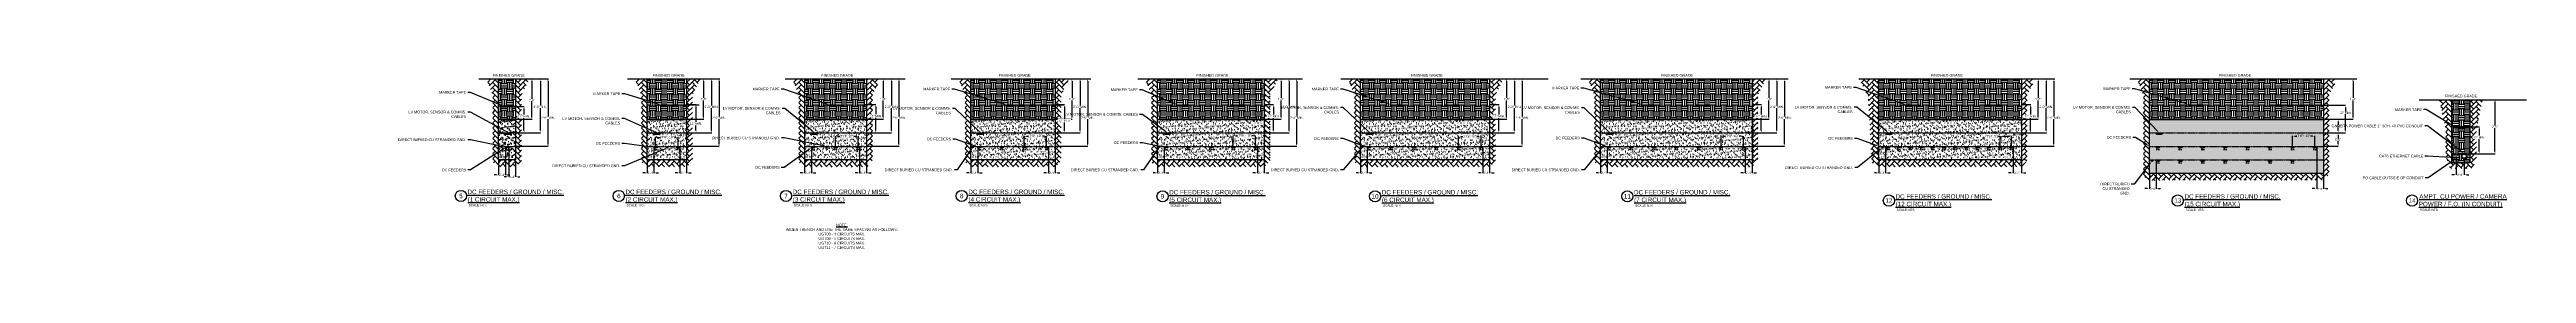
# Model space of a CAD drawing. Header units: feet. Extents: x -17 to 1795, y -41 to 60.
# Drawn here: x 692 to 1795, y -17 to 60 of the extents above; entities that cross this region are included whole.
import ezdxf
from ezdxf import colors
from ezdxf.entities.mleader import LeaderData, LeaderLine
from ezdxf.enums import TextEntityAlignment as Align
from ezdxf.math import Vec2, Vec3

# ---------------------------------------------------------------- set-up
doc = ezdxf.new("R2010")
doc.units = ezdxf.units.FT
doc.header["$MEASUREMENT"] = 0
doc.linetypes.add('CENTER', pattern=[2, 1.25, -0.25, 0.25, -0.25])
for name, color, linetype in [('E-ARRY-POST', 4, 'Continuous'), ('E-CABL-FO', 120, 'FIBER_OPTIC'), ('E-CABL-HARN-CBHR', 2, 'Continuous'), ('E-CABL-INST', 1, 'INSTRUMENT_CABLE'), ('E-CABL-UG2', 142, 'GROUND_WIRE_G2'), ('E-FIN-GR', 4, 'Continuous'), ('E-MRKR-TREN', 6, 'Continuous'), ('E-TREN', 3, 'Continuous'), ('E-TREN-HATCH', 254, 'Continuous'), ('G-ANNO-TEXT @ 1', 1, 'Continuous'), ('G-DIMS', 7, 'Continuous'), ('G-TEXT', 7, 'Continuous'), ('text', 1, 'Continuous'), ('X-SES2-TREN_SECT$0$G-TEXT', 7, 'Continuous')]:
    doc.layers.add(name, color=color, linetype=linetype)
doc.styles.add('NEI-A', font='arial.ttf')
doc.styles.get("Standard").update_dxf_attribs({"font": 'arial.ttf'})
doc.linetypes.add('FIBER_OPTIC', pattern='A,0.2,-0.05,0,-0.05,0.2,-0.15,["FO",Standard,S=0.1,R=0,X=-0.04,Y=-0.05],-0.25,0.2,-0.05,0,-0.05', length=1.2)
doc.linetypes.add('GROUND_WIRE_G2', pattern='A,1,-0.2,["G2",Standard,S=0.1,R=0,X=-0.1,Y=-0.05],-0.2', length=1.4)
doc.linetypes.add('INSTRUMENT_CABLE', pattern='A,1,-0.2,["INST",Standard,S=0.1,R=0,X=-0.09,Y=-0.05],-0.3', length=1.5)
doc.dimstyles.new('NEI-A', dxfattribs={"dimtxt": 0.1, "dimasz": 0.125, "dimexe": 0.0625, "dimexo": 0.0625, "dimgap": 0.0625, "dimtad": 0, "dimtih": 1, "dimtoh": 1, "dimdec": 4, "dimzin": 3, "dimdsep": 46, "dimlunit": 4, "dimtxsty": 'NEI-A', "dimcen": 0, "dimadec": 0, "dimazin": 0, "dimtfac": 0.75, "dimtdec": 4, "dimtofl": 0, "dimtmove": 0, "dimatfit": 3, "dimfxl": 1, "dimfrac": 1, "dimtolj": 1, "dimtzin": 0, "dimarcsym": 0})

# ---------------------------------------------------------------- blocks, each defined once
blk = doc.blocks.new('*D14')
at = {"layer": 'Defpoints', "color": 0, "transparency": 16777216}
for p in [(1275.8, 22.2), (1278.8, 27.7), (1278.8, 16.4)]:
    blk.add_point(p, dxfattribs=at)
at = {"layer": 'text', "color": 0, "lineweight": -2, "transparency": 16777216}
for p, q in [((1275.8, 22.1), (1275.8, 16.3)), ((1278.8, 27.6), (1278.8, 16.3)), ((1274.8, 16.4), (1273.8, 16.4)), ((1279.8, 16.4), (1280.8, 16.4))]:
    blk.add_line(p, q, dxfattribs=at)
at = {"layer": 'text', "color": 0, "transparency": 16777216}
for points in [[(1274.8, 16.5), (1274.8, 16.2), (1275.8, 16.4)], [(1279.8, 16.5), (1279.8, 16.2), (1278.8, 16.4)]]:
    blk.add_solid(points, dxfattribs=at)
at = {"layer": 'text', "color": 0, "transparency": 16777216, "insert": (1277.3, 16.4), "char_height": 1, "attachment_point": 5, "style": 'NEI-A'}
blk.add_mtext('\\A1;0\'-4"', dxfattribs=at)
blk = doc.blocks.new('*D13')
at = {"layer": 'Defpoints', "color": 0, "transparency": 16777216}
for p in [(1330.3, 27.8), (1333.3, 22.2), (1333.3, 16.4)]:
    blk.add_point(p, dxfattribs=at)
at = {"layer": 'text', "color": 0, "lineweight": -2, "transparency": 16777216}
for p, q in [((1330.3, 27.7), (1330.3, 16.3)), ((1333.3, 22.1), (1333.3, 16.3)), ((1329.3, 16.4), (1328.3, 16.4)), ((1334.3, 16.4), (1335.3, 16.4))]:
    blk.add_line(p, q, dxfattribs=at)
at = {"layer": 'text', "color": 0, "transparency": 16777216}
for points in [[(1329.3, 16.5), (1329.3, 16.2), (1330.3, 16.4)], [(1334.3, 16.5), (1334.3, 16.2), (1333.3, 16.4)]]:
    blk.add_solid(points, dxfattribs=at)
at = {"layer": 'text', "color": 0, "transparency": 16777216, "insert": (1331.8, 16.4), "char_height": 1, "attachment_point": 5, "style": 'NEI-A'}
blk.add_mtext('\\A1;0\'-4"', dxfattribs=at)
blk = doc.blocks.new('*D23')
at = {"layer": 'Defpoints', "color": 0, "transparency": 16777216}
for p in [(1319.5, 27.8), (1329.5, 32.5), (1329.5, 27.8)]:
    blk.add_point(p, dxfattribs=at)
at = {"layer": 'text', "color": 0, "lineweight": -2, "transparency": 16777216}
for p, q in [((1319.5, 27.8), (1319.5, 32.6)), ((1320.5, 32.5), (1321.3, 32.5)), ((1328.5, 32.5), (1327.8, 32.5)), ((1329.5, 27.8), (1329.5, 32.6))]:
    blk.add_line(p, q, dxfattribs=at)
at = {"layer": 'text', "color": 0, "transparency": 16777216}
for points in [[(1320.5, 32.7), (1320.5, 32.4), (1319.5, 32.5)], [(1328.5, 32.7), (1328.5, 32.4), (1329.5, 32.5)]]:
    blk.add_solid(points, dxfattribs=at)
at = {"layer": 'text', "color": 0, "transparency": 16777216, "insert": (1324.5, 32.5), "char_height": 1, "attachment_point": 5, "style": 'NEI-A'}
blk.add_mtext('\\A1;(TYP. 10")', dxfattribs=at)
blk = doc.blocks.new('*D10')
at = {"layer": 'Defpoints', "color": 0, "transparency": 16777216}
for p in [(1185.4, 22.2), (1188.4, 27.7), (1188.4, 16.4)]:
    blk.add_point(p, dxfattribs=at)
at = {"layer": 'text', "color": 0, "lineweight": -2, "transparency": 16777216}
for p, q in [((1185.4, 22.1), (1185.4, 16.3)), ((1188.4, 27.6), (1188.4, 16.3)), ((1184.4, 16.4), (1183.4, 16.4)), ((1189.4, 16.4), (1190.4, 16.4))]:
    blk.add_line(p, q, dxfattribs=at)
at = {"layer": 'text', "color": 0, "transparency": 16777216}
for points in [[(1184.4, 16.5), (1184.4, 16.2), (1185.4, 16.4)], [(1189.4, 16.5), (1189.4, 16.2), (1188.4, 16.4)]]:
    blk.add_solid(points, dxfattribs=at)
at = {"layer": 'text', "color": 0, "transparency": 16777216, "insert": (1186.9, 16.4), "char_height": 1, "attachment_point": 5, "style": 'NEI-A'}
blk.add_mtext('\\A1;0\'-4"', dxfattribs=at)
blk = doc.blocks.new('*D9')
at = {"layer": 'Defpoints', "color": 0, "transparency": 16777216}
for p in [(1229.9, 27.8), (1232.9, 22.2), (1232.9, 16.4)]:
    blk.add_point(p, dxfattribs=at)
at = {"layer": 'text', "color": 0, "lineweight": -2, "transparency": 16777216}
for p, q in [((1229.9, 27.7), (1229.9, 16.3)), ((1232.9, 22.1), (1232.9, 16.3)), ((1228.9, 16.4), (1227.9, 16.4)), ((1233.9, 16.4), (1234.9, 16.4))]:
    blk.add_line(p, q, dxfattribs=at)
at = {"layer": 'text', "color": 0, "transparency": 16777216}
for points in [[(1228.9, 16.5), (1228.9, 16.2), (1229.9, 16.4)], [(1233.9, 16.5), (1233.9, 16.2), (1232.9, 16.4)]]:
    blk.add_solid(points, dxfattribs=at)
at = {"layer": 'text', "color": 0, "transparency": 16777216, "insert": (1231.4, 16.4), "char_height": 1, "attachment_point": 5, "style": 'NEI-A'}
blk.add_mtext('\\A1;0\'-4"', dxfattribs=at)
blk = doc.blocks.new('*D24')
at = {"layer": 'Defpoints', "color": 0, "transparency": 16777216}
for p in [(1219.1, 27.8), (1229.1, 32.8), (1229.1, 27.8)]:
    blk.add_point(p, dxfattribs=at)
at = {"layer": 'text', "color": 0, "lineweight": -2, "transparency": 16777216}
for p, q in [((1219.1, 27.8), (1219.1, 32.9)), ((1220.1, 32.8), (1220.9, 32.8)), ((1228.1, 32.8), (1227.4, 32.8)), ((1229.1, 27.8), (1229.1, 32.9))]:
    blk.add_line(p, q, dxfattribs=at)
at = {"layer": 'text', "color": 0, "transparency": 16777216}
for points in [[(1220.1, 33), (1220.1, 32.7), (1219.1, 32.8)], [(1228.1, 33), (1228.1, 32.7), (1229.1, 32.8)]]:
    blk.add_solid(points, dxfattribs=at)
at = {"layer": 'text', "color": 0, "transparency": 16777216, "insert": (1224.1, 32.8), "char_height": 1, "attachment_point": 5, "style": 'NEI-A'}
blk.add_mtext('\\A1;(TYP. 10")', dxfattribs=at)
blk = doc.blocks.new('*D8')
at = {"layer": 'Defpoints', "color": 0, "transparency": 16777216}
for p in [(1102.3, 22.2), (1105.3, 27.7), (1105.3, 16.4)]:
    blk.add_point(p, dxfattribs=at)
at = {"layer": 'text', "color": 0, "lineweight": -2, "transparency": 16777216}
for p, q in [((1102.3, 22.1), (1102.3, 16.3)), ((1105.3, 27.6), (1105.3, 16.3)), ((1101.3, 16.4), (1100.3, 16.4)), ((1106.3, 16.4), (1107.3, 16.4))]:
    blk.add_line(p, q, dxfattribs=at)
at = {"layer": 'text', "color": 0, "transparency": 16777216}
for points in [[(1101.3, 16.5), (1101.3, 16.2), (1102.3, 16.4)], [(1106.3, 16.5), (1106.3, 16.2), (1105.3, 16.4)]]:
    blk.add_solid(points, dxfattribs=at)
at = {"layer": 'text', "color": 0, "transparency": 16777216, "insert": (1103.8, 16.4), "char_height": 1, "attachment_point": 5, "style": 'NEI-A'}
blk.add_mtext('\\A1;0\'-4"', dxfattribs=at)
blk = doc.blocks.new('*D7')
at = {"layer": 'Defpoints', "color": 0, "transparency": 16777216}
for p in [(1136.8, 27.8), (1139.8, 22.2), (1139.8, 16.4)]:
    blk.add_point(p, dxfattribs=at)
at = {"layer": 'text', "color": 0, "lineweight": -2, "transparency": 16777216}
for p, q in [((1136.8, 27.7), (1136.8, 16.3)), ((1139.8, 22.1), (1139.8, 16.3)), ((1135.8, 16.4), (1134.8, 16.4)), ((1140.8, 16.4), (1141.8, 16.4))]:
    blk.add_line(p, q, dxfattribs=at)
at = {"layer": 'text', "color": 0, "transparency": 16777216}
for points in [[(1135.8, 16.5), (1135.8, 16.2), (1136.8, 16.4)], [(1140.8, 16.5), (1140.8, 16.2), (1139.8, 16.4)]]:
    blk.add_solid(points, dxfattribs=at)
at = {"layer": 'text', "color": 0, "transparency": 16777216, "insert": (1138.3, 16.4), "char_height": 1, "attachment_point": 5, "style": 'NEI-A'}
blk.add_mtext('\\A1;0\'-4"', dxfattribs=at)
blk = doc.blocks.new('*D25')
at = {"layer": 'Defpoints', "color": 0, "transparency": 16777216}
for p in [(1126, 27.8), (1136, 32.7), (1136, 27.8)]:
    blk.add_point(p, dxfattribs=at)
at = {"layer": 'text', "color": 0, "lineweight": -2, "transparency": 16777216}
for p, q in [((1126, 27.8), (1126, 32.7)), ((1127, 32.7), (1127.8, 32.7)), ((1135, 32.7), (1134.3, 32.7)), ((1136, 27.8), (1136, 32.7))]:
    blk.add_line(p, q, dxfattribs=at)
at = {"layer": 'text', "color": 0, "transparency": 16777216}
for points in [[(1127, 32.8), (1127, 32.5), (1126, 32.7)], [(1135, 32.8), (1135, 32.5), (1136, 32.7)]]:
    blk.add_solid(points, dxfattribs=at)
at = {"layer": 'text', "color": 0, "transparency": 16777216, "insert": (1131, 32.7), "char_height": 1, "attachment_point": 5, "style": 'NEI-A'}
blk.add_mtext('\\A1;(TYP. 10")', dxfattribs=at)
blk = doc.blocks.new('*D6')
at = {"layer": 'Defpoints', "color": 0, "transparency": 16777216}
for p in [(1028.2, 22.2), (1031.2, 27.7), (1031.2, 16.4)]:
    blk.add_point(p, dxfattribs=at)
at = {"layer": 'text', "color": 0, "lineweight": -2, "transparency": 16777216}
for p, q in [((1028.2, 22.1), (1028.2, 16.3)), ((1031.2, 27.6), (1031.2, 16.3)), ((1027.2, 16.4), (1026.2, 16.4)), ((1032.2, 16.4), (1033.2, 16.4))]:
    blk.add_line(p, q, dxfattribs=at)
at = {"layer": 'text', "color": 0, "transparency": 16777216}
for points in [[(1027.2, 16.5), (1027.2, 16.2), (1028.2, 16.4)], [(1032.2, 16.5), (1032.2, 16.2), (1031.2, 16.4)]]:
    blk.add_solid(points, dxfattribs=at)
at = {"layer": 'text', "color": 0, "transparency": 16777216, "insert": (1029.7, 16.4), "char_height": 1, "attachment_point": 5, "style": 'NEI-A'}
blk.add_mtext('\\A1;0\'-4"', dxfattribs=at)
blk = doc.blocks.new('*D5')
at = {"layer": 'Defpoints', "color": 0, "transparency": 16777216}
for p in [(1052.7, 27.8), (1055.8, 22.2), (1055.8, 16.4)]:
    blk.add_point(p, dxfattribs=at)
at = {"layer": 'text', "color": 0, "lineweight": -2, "transparency": 16777216}
for p, q in [((1052.7, 27.7), (1052.7, 16.3)), ((1055.8, 22.1), (1055.8, 16.3)), ((1051.7, 16.4), (1050.7, 16.4)), ((1056.8, 16.4), (1057.8, 16.4))]:
    blk.add_line(p, q, dxfattribs=at)
at = {"layer": 'text', "color": 0, "transparency": 16777216}
for points in [[(1051.7, 16.5), (1051.7, 16.2), (1052.7, 16.4)], [(1056.8, 16.5), (1056.8, 16.2), (1055.8, 16.4)]]:
    blk.add_solid(points, dxfattribs=at)
at = {"layer": 'text', "color": 0, "transparency": 16777216, "insert": (1054.3, 16.4), "char_height": 1, "attachment_point": 5, "style": 'NEI-A'}
blk.add_mtext('\\A1;0\'-4"', dxfattribs=at)
blk = doc.blocks.new('*D26')
at = {"layer": 'Defpoints', "color": 0, "transparency": 16777216}
for p in [(1042, 27.8), (1052, 32.6), (1052, 27.8)]:
    blk.add_point(p, dxfattribs=at)
at = {"layer": 'text', "color": 0, "lineweight": -2, "transparency": 16777216}
for p, q in [((1042, 27.8), (1042, 32.7)), ((1043, 32.6), (1043.7, 32.6)), ((1051, 32.6), (1050.2, 32.6)), ((1052, 27.8), (1052, 32.7))]:
    blk.add_line(p, q, dxfattribs=at)
at = {"layer": 'text', "color": 0, "transparency": 16777216}
for points in [[(1043, 32.8), (1043, 32.5), (1042, 32.6)], [(1051, 32.8), (1051, 32.5), (1052, 32.6)]]:
    blk.add_solid(points, dxfattribs=at)
at = {"layer": 'text', "color": 0, "transparency": 16777216, "insert": (1047, 32.6), "char_height": 1, "attachment_point": 5, "style": 'NEI-A'}
blk.add_mtext('\\A1;(TYP. 10")', dxfattribs=at)
blk = doc.blocks.new('*D4')
at = {"layer": 'Defpoints', "color": 0, "transparency": 16777216}
for p in [(958.1, 22.2), (961.1, 27.7), (961.1, 16.4)]:
    blk.add_point(p, dxfattribs=at)
at = {"layer": 'text', "color": 0, "lineweight": -2, "transparency": 16777216}
for p, q in [((958.1, 22.1), (958.1, 16.3)), ((961.1, 27.6), (961.1, 16.3)), ((957.1, 16.4), (956.1, 16.4)), ((962.1, 16.4), (963.1, 16.4))]:
    blk.add_line(p, q, dxfattribs=at)
at = {"layer": 'text', "color": 0, "transparency": 16777216}
for points in [[(957.1, 16.5), (957.1, 16.2), (958.1, 16.4)], [(962.1, 16.5), (962.1, 16.2), (961.1, 16.4)]]:
    blk.add_solid(points, dxfattribs=at)
at = {"layer": 'text', "color": 0, "transparency": 16777216, "insert": (959.6, 16.4), "char_height": 1, "attachment_point": 5, "style": 'NEI-A'}
blk.add_mtext('\\A1;0\'-4"', dxfattribs=at)
blk = doc.blocks.new('*D3')
at = {"layer": 'Defpoints', "color": 0, "transparency": 16777216}
for p in [(972.6, 27.8), (975.6, 22.2), (975.6, 16.4)]:
    blk.add_point(p, dxfattribs=at)
at = {"layer": 'text', "color": 0, "lineweight": -2, "transparency": 16777216}
for p, q in [((972.6, 27.7), (972.6, 16.3)), ((975.6, 22.1), (975.6, 16.3)), ((971.6, 16.4), (970.6, 16.4)), ((976.6, 16.4), (977.6, 16.4))]:
    blk.add_line(p, q, dxfattribs=at)
at = {"layer": 'text', "color": 0, "transparency": 16777216}
for points in [[(971.6, 16.5), (971.6, 16.2), (972.6, 16.4)], [(976.6, 16.5), (976.6, 16.2), (975.6, 16.4)]]:
    blk.add_solid(points, dxfattribs=at)
at = {"layer": 'text', "color": 0, "transparency": 16777216, "insert": (974.1, 16.4), "char_height": 1, "attachment_point": 5, "style": 'NEI-A'}
blk.add_mtext('\\A1;0\'-4"', dxfattribs=at)
blk = doc.blocks.new('*D27')
at = {"layer": 'Defpoints', "color": 0, "transparency": 16777216}
for p in [(961.8, 27.9), (971.9, 32.1), (971.9, 27.8)]:
    blk.add_point(p, dxfattribs=at)
at = {"layer": 'text', "color": 0, "lineweight": -2, "transparency": 16777216}
for p, q in [((961.8, 28), (961.8, 32.2)), ((962.8, 32.1), (963.9, 32.1)), ((970.9, 32.1), (970.3, 32.1)), ((971.9, 27.8), (971.9, 32.2))]:
    blk.add_line(p, q, dxfattribs=at)
at = {"layer": 'text', "color": 0, "transparency": 16777216}
for points in [[(962.8, 32.3), (962.8, 32), (961.8, 32.1)], [(970.9, 32.3), (970.9, 32), (971.9, 32.1)]]:
    blk.add_solid(points, dxfattribs=at)
at = {"layer": 'text', "color": 0, "transparency": 16777216, "insert": (967.1, 32.1), "char_height": 1, "attachment_point": 5, "style": 'NEI-A'}
blk.add_mtext('\\A1;(TYP. 10")', dxfattribs=at)
blk = doc.blocks.new('*D2')
at = {"layer": 'Defpoints', "color": 0, "transparency": 16777216}
for p in [(891.9, 22.2), (894.9, 27.7), (894.9, 15.5)]:
    blk.add_point(p, dxfattribs=at)
at = {"layer": 'text', "color": 0, "lineweight": -2, "transparency": 16777216}
for p, q in [((891.9, 22.1), (891.9, 15.4)), ((894.9, 27.6), (894.9, 15.4)), ((890.9, 15.5), (889.9, 15.5)), ((895.9, 15.5), (896.9, 15.5))]:
    blk.add_line(p, q, dxfattribs=at)
at = {"layer": 'text', "color": 0, "transparency": 16777216}
for points in [[(890.9, 15.6), (890.9, 15.3), (891.9, 15.5)], [(895.9, 15.6), (895.9, 15.3), (894.9, 15.5)]]:
    blk.add_solid(points, dxfattribs=at)
at = {"layer": 'text', "color": 0, "transparency": 16777216, "insert": (893.4, 15.5), "char_height": 1, "attachment_point": 5, "style": 'NEI-A'}
blk.add_mtext('\\A1;0\'-4"', dxfattribs=at)
blk = doc.blocks.new('*D1')
at = {"layer": 'Defpoints', "color": 0, "transparency": 16777216}
for p in [(896.4, 27.8), (899.4, 21.8), (899.4, 14.6)]:
    blk.add_point(p, dxfattribs=at)
at = {"layer": 'text', "color": 0, "lineweight": -2, "transparency": 16777216}
for p, q in [((896.4, 27.7), (896.4, 14.6)), ((895.4, 14.6), (894.4, 14.6)), ((899.4, 21.7), (899.4, 14.6)), ((900.4, 14.6), (901.4, 14.6))]:
    blk.add_line(p, q, dxfattribs=at)
at = {"layer": 'text', "color": 0, "transparency": 16777216}
for points in [[(895.4, 14.8), (895.4, 14.5), (896.4, 14.6)], [(900.4, 14.8), (900.4, 14.5), (899.4, 14.6)]]:
    blk.add_solid(points, dxfattribs=at)
at = {"layer": 'text', "color": 0, "transparency": 16777216, "insert": (897.9, 14.6), "char_height": 1, "attachment_point": 5, "style": 'NEI-A'}
blk.add_mtext('\\A1;0\'-4"', dxfattribs=at)
blk = doc.blocks.new('*D12')
at = {"layer": 'Defpoints', "color": 0, "transparency": 16777216}
for p in [(1382.7, 22.2), (1385.7, 27.7), (1385.7, 16.4)]:
    blk.add_point(p, dxfattribs=at)
at = {"layer": 'text', "color": 0, "lineweight": -2, "transparency": 16777216}
for p, q in [((1382.7, 22.1), (1382.7, 16.3)), ((1385.7, 27.6), (1385.7, 16.3)), ((1381.7, 16.4), (1380.7, 16.4)), ((1386.7, 16.4), (1387.7, 16.4))]:
    blk.add_line(p, q, dxfattribs=at)
at = {"layer": 'text', "color": 0, "transparency": 16777216}
for points in [[(1381.7, 16.5), (1381.7, 16.2), (1382.7, 16.4)], [(1386.7, 16.5), (1386.7, 16.2), (1385.7, 16.4)]]:
    blk.add_solid(points, dxfattribs=at)
at = {"layer": 'text', "color": 0, "transparency": 16777216, "insert": (1384.2, 16.4), "char_height": 1, "attachment_point": 5, "style": 'NEI-A'}
blk.add_mtext('\\A1;0\'-4"', dxfattribs=at)
blk = doc.blocks.new('*D11')
at = {"layer": 'Defpoints', "color": 0, "transparency": 16777216}
for p in [(1447.2, 27.8), (1450.2, 22.2), (1450.2, 16.4)]:
    blk.add_point(p, dxfattribs=at)
at = {"layer": 'text', "color": 0, "lineweight": -2, "transparency": 16777216}
for p, q in [((1447.2, 27.7), (1447.2, 16.3)), ((1450.2, 22.1), (1450.2, 16.3)), ((1446.2, 16.4), (1445.2, 16.4)), ((1451.2, 16.4), (1452.2, 16.4))]:
    blk.add_line(p, q, dxfattribs=at)
at = {"layer": 'text', "color": 0, "transparency": 16777216}
for points in [[(1446.2, 16.5), (1446.2, 16.2), (1447.2, 16.4)], [(1451.2, 16.5), (1451.2, 16.2), (1450.2, 16.4)]]:
    blk.add_solid(points, dxfattribs=at)
at = {"layer": 'text', "color": 0, "transparency": 16777216, "insert": (1448.7, 16.4), "char_height": 1, "attachment_point": 5, "style": 'NEI-A'}
blk.add_mtext('\\A1;0\'-4"', dxfattribs=at)
blk = doc.blocks.new('*D22')
at = {"layer": 'Defpoints', "color": 0, "transparency": 16777216}
for p in [(1436.4, 27.8), (1446.4, 32.7), (1446.4, 27.8)]:
    blk.add_point(p, dxfattribs=at)
at = {"layer": 'text', "color": 0, "lineweight": -2, "transparency": 16777216}
for p, q in [((1436.4, 27.8), (1436.4, 32.7)), ((1437.4, 32.7), (1438.2, 32.7)), ((1445.4, 32.7), (1444.6, 32.7)), ((1446.4, 27.8), (1446.4, 32.7))]:
    blk.add_line(p, q, dxfattribs=at)
at = {"layer": 'text', "color": 0, "transparency": 16777216}
for points in [[(1437.4, 32.9), (1437.4, 32.5), (1436.4, 32.7)], [(1445.4, 32.9), (1445.4, 32.5), (1446.4, 32.7)]]:
    blk.add_solid(points, dxfattribs=at)
at = {"layer": 'text', "color": 0, "transparency": 16777216, "insert": (1441.4, 32.7), "char_height": 1, "attachment_point": 5, "style": 'NEI-A'}
blk.add_mtext('\\A1;(TYP. 10")', dxfattribs=at)
blk = doc.blocks.new('*D15')
at = {"layer": 'Defpoints', "color": 0, "transparency": 16777216}
for p in [(1506.7, 22.2), (1509.7, 27.7), (1509.7, 16.4)]:
    blk.add_point(p, dxfattribs=at)
at = {"layer": 'text', "color": 0, "lineweight": -2, "transparency": 16777216}
for p, q in [((1506.7, 22.1), (1506.7, 16.3)), ((1509.7, 27.6), (1509.7, 16.3)), ((1505.7, 16.4), (1504.7, 16.4)), ((1510.7, 16.4), (1511.7, 16.4))]:
    blk.add_line(p, q, dxfattribs=at)
at = {"layer": 'text', "color": 0, "transparency": 16777216}
for points in [[(1505.7, 16.5), (1505.7, 16.2), (1506.7, 16.4)], [(1510.7, 16.5), (1510.7, 16.2), (1509.7, 16.4)]]:
    blk.add_solid(points, dxfattribs=at)
at = {"layer": 'text', "color": 0, "transparency": 16777216, "insert": (1508.2, 16.4), "char_height": 1, "attachment_point": 5, "style": 'NEI-A'}
blk.add_mtext('\\A1;0\'-4"', dxfattribs=at)
blk = doc.blocks.new('*D20')
at = {"layer": 'Defpoints', "color": 0, "transparency": 16777216}
for p in [(1566.5, 27.8), (1570.2, 22.2), (1570.2, 16.4)]:
    blk.add_point(p, dxfattribs=at)
at = {"layer": 'text', "color": 0, "lineweight": -2, "transparency": 16777216}
for p, q in [((1566.5, 27.7), (1566.5, 16.3)), ((1570.2, 22.1), (1570.2, 16.3)), ((1565.5, 16.4), (1564.5, 16.4)), ((1571.2, 16.4), (1572.2, 16.4))]:
    blk.add_line(p, q, dxfattribs=at)
at = {"layer": 'text', "color": 0, "transparency": 16777216}
for points in [[(1565.5, 16.5), (1565.5, 16.2), (1566.5, 16.4)], [(1571.2, 16.5), (1571.2, 16.2), (1570.2, 16.4)]]:
    blk.add_solid(points, dxfattribs=at)
at = {"layer": 'text', "color": 0, "transparency": 16777216, "insert": (1568.3, 16.4), "char_height": 1, "attachment_point": 5, "style": 'NEI-A'}
blk.add_mtext('\\A1;0\'-4"', dxfattribs=at)
blk = doc.blocks.new('*D16')
at = {"layer": 'Defpoints', "color": 0, "transparency": 16777216}
for p in [(1775, 48.9), (1781.1, 48.9), (1770, 24.9)]:
    blk.add_point(p, dxfattribs=at)
at = {"layer": 'text', "color": 0, "lineweight": -2, "transparency": 16777216}
for p, q in [((1775, 48.9), (1781.2, 48.9)), ((1781.1, 47.9), (1781.1, 37.5)), ((1781.1, 25.9), (1781.1, 36.3)), ((1770, 24.9), (1781.2, 24.9))]:
    blk.add_line(p, q, dxfattribs=at)
at = {"layer": 'text', "color": 0, "transparency": 16777216}
for points in [[(1781, 47.9), (1781.3, 47.9), (1781.1, 48.9)], [(1781, 25.9), (1781.3, 25.9), (1781.1, 24.9)]]:
    blk.add_solid(points, dxfattribs=at)
at = {"layer": 'text', "color": 0, "transparency": 16777216, "insert": (1781.1, 36.9), "char_height": 1, "attachment_point": 5, "style": 'NEI-A'}
blk.add_mtext('\\A1;2\'-0"', dxfattribs=at)
blk = doc.blocks.new('*D19')
at = {"layer": 'Defpoints', "color": 0, "transparency": 16777216}
for p in [(1763.9, 23.2), (1767.4, 23.2), (1767.4, 15.6)]:
    blk.add_point(p, dxfattribs=at)
at = {"layer": 'text', "color": 0, "lineweight": -2, "transparency": 16777216}
for p, q in [((1763.9, 23.2), (1763.9, 15.6)), ((1767.4, 23.2), (1767.4, 15.6)), ((1762.9, 15.6), (1761.9, 15.6)), ((1768.4, 15.6), (1769.4, 15.6))]:
    blk.add_line(p, q, dxfattribs=at)
at = {"layer": 'text', "color": 0, "transparency": 16777216}
for points in [[(1762.9, 15.8), (1762.9, 15.5), (1763.9, 15.6)], [(1768.4, 15.8), (1768.4, 15.5), (1767.4, 15.6)]]:
    blk.add_solid(points, dxfattribs=at)
at = {"layer": 'text', "color": 0, "transparency": 16777216, "insert": (1765.6, 15.6), "char_height": 1, "attachment_point": 5, "style": 'NEI-A'}
blk.add_mtext("\\A1;0'-4''", dxfattribs=at)
blk = doc.blocks.new('*D18')
at = {"layer": 'Defpoints', "color": 0, "transparency": 16777216}
for p in [(1627.2, 16.2), (1630.2, 21.8), (1630.2, 9.4)]:
    blk.add_point(p, dxfattribs=at)
at = {"layer": 'text', "color": 0, "lineweight": -2, "transparency": 16777216}
for p, q in [((1627.2, 16.1), (1627.2, 9.3)), ((1630.2, 21.7), (1630.2, 9.3)), ((1626.2, 9.4), (1625.2, 9.4)), ((1631.2, 9.4), (1632.2, 9.4))]:
    blk.add_line(p, q, dxfattribs=at)
at = {"layer": 'text', "color": 0, "transparency": 16777216}
for points in [[(1626.2, 9.5), (1626.2, 9.2), (1627.2, 9.4)], [(1631.2, 9.5), (1631.2, 9.2), (1630.2, 9.4)]]:
    blk.add_solid(points, dxfattribs=at)
at = {"layer": 'text', "color": 0, "transparency": 16777216, "insert": (1628.7, 9.4), "char_height": 1, "attachment_point": 5, "style": 'NEI-A'}
blk.add_mtext('\\A1;0\'-4"', dxfattribs=at)
blk = doc.blocks.new('*D17')
at = {"layer": 'Defpoints', "color": 0, "transparency": 16777216}
for p in [(1701.7, 27.8), (1704.7, 16.2), (1704.7, 9.4)]:
    blk.add_point(p, dxfattribs=at)
at = {"layer": 'text', "color": 0, "lineweight": -2, "transparency": 16777216}
for p, q in [((1701.7, 27.7), (1701.7, 9.3)), ((1704.7, 16.1), (1704.7, 9.3)), ((1700.7, 9.4), (1699.7, 9.4)), ((1705.7, 9.4), (1706.7, 9.4))]:
    blk.add_line(p, q, dxfattribs=at)
at = {"layer": 'text', "color": 0, "transparency": 16777216}
for points in [[(1700.7, 9.5), (1700.7, 9.2), (1701.7, 9.4)], [(1705.7, 9.5), (1705.7, 9.2), (1704.7, 9.4)]]:
    blk.add_solid(points, dxfattribs=at)
at = {"layer": 'text', "color": 0, "transparency": 16777216, "insert": (1703.2, 9.4), "char_height": 1, "attachment_point": 5, "style": 'NEI-A'}
blk.add_mtext('\\A1;0\'-4"', dxfattribs=at)
blk = doc.blocks.new('*D21')
at = {"layer": 'Defpoints', "color": 0, "transparency": 16777216}
for p in [(1690.9, 27.8), (1700.9, 32.7), (1700.9, 27.8)]:
    blk.add_point(p, dxfattribs=at)
at = {"layer": 'text', "color": 0, "lineweight": -2, "transparency": 16777216}
for p, q in [((1690.9, 27.8), (1690.9, 32.8)), ((1691.9, 32.7), (1692.7, 32.7)), ((1699.9, 32.7), (1699.2, 32.7)), ((1700.9, 27.8), (1700.9, 32.8))]:
    blk.add_line(p, q, dxfattribs=at)
at = {"layer": 'text', "color": 0, "transparency": 16777216}
for points in [[(1691.9, 32.9), (1691.9, 32.6), (1690.9, 32.7)], [(1699.9, 32.9), (1699.9, 32.6), (1700.9, 32.7)]]:
    blk.add_solid(points, dxfattribs=at)
at = {"layer": 'text', "color": 0, "transparency": 16777216, "insert": (1695.9, 32.7), "char_height": 1, "attachment_point": 5, "style": 'NEI-A'}
blk.add_mtext('\\A1;(TYP. 10")', dxfattribs=at)
blk = doc.blocks.new('*D29')
at = {"layer": 'Defpoints', "color": 0, "transparency": 16777216}
for p in [(1704.7, 58.2), (1717.9, 58.2), (1704.7, 40.2)]:
    blk.add_point(p, dxfattribs=at)
at = {"layer": 'text', "color": 0, "lineweight": -2, "transparency": 16777216}
for p, q in [((1704.8, 58.2), (1718, 58.2)), ((1717.9, 57.2), (1717.9, 49.7)), ((1717.9, 41.2), (1717.9, 48.6)), ((1704.8, 40.2), (1718, 40.2))]:
    blk.add_line(p, q, dxfattribs=at)
at = {"layer": 'text', "color": 0, "transparency": 16777216}
for points in [[(1717.7, 57.2), (1718.1, 57.2), (1717.9, 58.2)], [(1717.7, 41.2), (1718.1, 41.2), (1717.9, 40.2)]]:
    blk.add_solid(points, dxfattribs=at)
at = {"layer": 'text', "color": 0, "transparency": 16777216, "insert": (1717.9, 49.2), "char_height": 1, "attachment_point": 5, "style": 'NEI-A'}
blk.add_mtext('\\A1;1\'-6"', dxfattribs=at)
blk = doc.blocks.new('*D30')
at = {"layer": 'Defpoints', "color": 0, "transparency": 16777216}
for p in [(1704.7, 34.2), (1704.7, 28.2), (1711.2, 28.2)]:
    blk.add_point(p, dxfattribs=at)
at = {"layer": 'text', "color": 0, "lineweight": -2, "transparency": 16777216}
for p, q in [((1704.8, 34.2), (1711.3, 34.2)), ((1711.2, 33.2), (1711.2, 31.7)), ((1704.8, 28.2), (1711.3, 28.2)), ((1711.2, 29.2), (1711.2, 30.6))]:
    blk.add_line(p, q, dxfattribs=at)
at = {"layer": 'text', "color": 0, "transparency": 16777216}
for points in [[(1711.1, 33.2), (1711.4, 33.2), (1711.2, 34.2)], [(1711.1, 29.2), (1711.4, 29.2), (1711.2, 28.2)]]:
    blk.add_solid(points, dxfattribs=at)
at = {"layer": 'text', "color": 0, "transparency": 16777216, "insert": (1711.2, 31.2), "char_height": 1, "attachment_point": 5, "style": 'NEI-A'}
blk.add_mtext('\\A1;0\'-6"', dxfattribs=at)
blk = doc.blocks.new('*D31')
at = {"layer": 'Defpoints', "color": 0, "transparency": 16777216}
for p in [(1704.7, 40.2), (1704.7, 34.2), (1711.2, 34.2)]:
    blk.add_point(p, dxfattribs=at)
at = {"layer": 'text', "color": 0, "lineweight": -2, "transparency": 16777216}
for p, q in [((1704.8, 40.2), (1711.3, 40.2)), ((1704.8, 34.2), (1711.3, 34.2)), ((1711.2, 39.2), (1711.2, 37.7)), ((1711.2, 35.2), (1711.2, 36.6))]:
    blk.add_line(p, q, dxfattribs=at)
at = {"layer": 'text', "color": 0, "transparency": 16777216}
for points in [[(1711.1, 39.2), (1711.4, 39.2), (1711.2, 40.2)], [(1711.1, 35.2), (1711.4, 35.2), (1711.2, 34.2)]]:
    blk.add_solid(points, dxfattribs=at)
at = {"layer": 'text', "color": 0, "transparency": 16777216, "insert": (1711.2, 37.2), "char_height": 1, "attachment_point": 5, "style": 'NEI-A'}
blk.add_mtext('\\A1;0\'-6"', dxfattribs=at)
blk = doc.blocks.new('*D32')
at = {"layer": 'Defpoints', "color": 0, "transparency": 16777216}
for p in [(899.2, 58.2), (906.7, 58.2), (899.2, 40.2)]:
    blk.add_point(p, dxfattribs=at)
at = {"layer": 'text', "color": 0, "lineweight": -2, "transparency": 16777216}
for p, q in [((899.3, 58.2), (906.8, 58.2)), ((906.7, 57.2), (906.7, 49.3)), ((906.7, 41.2), (906.7, 48.2)), ((899.3, 40.2), (906.8, 40.2))]:
    blk.add_line(p, q, dxfattribs=at)
at = {"layer": 'text', "color": 0, "transparency": 16777216}
for points in [[(906.5, 57.2), (906.9, 57.2), (906.7, 58.2)], [(906.5, 41.2), (906.9, 41.2), (906.7, 40.2)]]:
    blk.add_solid(points, dxfattribs=at)
at = {"layer": 'text', "color": 0, "transparency": 16777216, "insert": (906.7, 48.7), "char_height": 1, "attachment_point": 5, "style": 'NEI-A'}
blk.add_mtext('\\A1;1\'-6"', dxfattribs=at)
blk = doc.blocks.new('*D33')
at = {"layer": 'Defpoints', "color": 0, "transparency": 16777216}
for p in [(899.4, 58.2), (899.2, 28.2), (913.9, 28.2)]:
    blk.add_point(p, dxfattribs=at)
at = {"layer": 'text', "color": 0, "lineweight": -2, "transparency": 16777216}
for p, q in [((899.5, 58.2), (914, 58.2)), ((913.9, 57.2), (913.9, 41.5)), ((913.9, 29.2), (913.9, 40.3)), ((899.3, 28.2), (914, 28.2))]:
    blk.add_line(p, q, dxfattribs=at)
at = {"layer": 'text', "color": 0, "transparency": 16777216}
for points in [[(913.7, 57.2), (914.1, 57.2), (913.9, 58.2)], [(913.7, 29.2), (914.1, 29.2), (913.9, 28.2)]]:
    blk.add_solid(points, dxfattribs=at)
at = {"layer": 'text', "color": 0, "transparency": 16777216, "insert": (913.9, 40.9), "char_height": 1, "attachment_point": 5, "style": 'NEI-A'}
blk.add_mtext('\\A1;2\'-6" MIN.', dxfattribs=at)
blk = doc.blocks.new('*D34')
at = {"layer": 'Defpoints', "color": 0, "transparency": 16777216}
for p in [(899.2, 58.2), (899.2, 34.2), (910.5, 34.2)]:
    blk.add_point(p, dxfattribs=at)
at = {"layer": 'text', "color": 0, "lineweight": -2, "transparency": 16777216}
for p, q in [((899.3, 58.2), (910.6, 58.2)), ((910.5, 57.2), (910.5, 46.3)), ((910.5, 35.2), (910.5, 45.1)), ((899.3, 34.2), (910.6, 34.2))]:
    blk.add_line(p, q, dxfattribs=at)
at = {"layer": 'text', "color": 0, "transparency": 16777216}
for points in [[(910.4, 57.2), (910.7, 57.2), (910.5, 58.2)], [(910.4, 35.2), (910.7, 35.2), (910.5, 34.2)]]:
    blk.add_solid(points, dxfattribs=at)
at = {"layer": 'text', "color": 0, "transparency": 16777216, "insert": (910.5, 45.7), "char_height": 1, "attachment_point": 5, "style": 'NEI-A'}
blk.add_mtext('\\A1;2\'-0" MIN.', dxfattribs=at)
blk = doc.blocks.new('*D35')
at = {"layer": 'Defpoints', "color": 0, "transparency": 16777216}
for p in [(1560.7, 27.8), (1565.7, 32.6), (1565.7, 27.8)]:
    blk.add_point(p, dxfattribs=at)
at = {"layer": 'text', "color": 0, "lineweight": -2, "transparency": 16777216}
for p, q in [((1560.7, 32.6), (1559.7, 32.6)), ((1560.7, 27.8), (1560.7, 32.7)), ((1564.7, 32.6), (1561.7, 32.6)), ((1565.7, 27.8), (1565.7, 32.7))]:
    blk.add_line(p, q, dxfattribs=at)
at = {"layer": 'text', "color": 0, "transparency": 16777216}
for points in [[(1561.7, 32.8), (1561.7, 32.5), (1560.7, 32.6)], [(1564.7, 32.8), (1564.7, 32.5), (1565.7, 32.6)]]:
    blk.add_solid(points, dxfattribs=at)
at = {"layer": 'text', "color": 0, "transparency": 16777216, "insert": (1556.9, 32.6), "char_height": 1, "attachment_point": 5, "style": 'NEI-A'}
blk.add_mtext('\\A1;(TYP. 5")', dxfattribs=at)
blk = doc.blocks.new('*D36')
at = {"layer": 'Defpoints', "color": 0, "transparency": 16777216}
for p in [(899.4, 34.2), (903.2, 34.2)]:
    blk.add_point(p, dxfattribs=at)
at = {"layer": 'text', "color": 0, "lineweight": -2, "transparency": 16777216}
for p, q in [((898.7, 45.9), (903.3, 45.9)), ((903.2, 44.9), (903.2, 42)), ((899.5, 34.2), (903.3, 34.2)), ((903.2, 35.2), (903.2, 40.9))]:
    blk.add_line(p, q, dxfattribs=at)
at = {"layer": 'text', "color": 0, "transparency": 16777216}
for points in [[(903.1, 44.9), (903.4, 44.9), (903.2, 45.9)], [(903.1, 35.2), (903.4, 35.2), (903.2, 34.2)]]:
    blk.add_solid(points, dxfattribs=at)
at = {"layer": 'text', "color": 0, "transparency": 16777216, "insert": (903.2, 41.5), "char_height": 1, "attachment_point": 5, "style": 'NEI-A', "bg_fill": 3, "box_fill_scale": 1.25, "bg_fill_color": 256, "bg_fill_true_color": 13158600, "bg_fill_transparency": 0}
blk.add_mtext('\\A1;12" MIN.', dxfattribs=at)
at = {"layer": 'Defpoints', "color": 0, "transparency": 16777216}
blk.add_point((898.7, 45.9), dxfattribs=at)
blk = doc.blocks.new('*D37')
at = {"layer": 'Defpoints', "color": 0, "transparency": 16777216}
for p in [(1686.9, 46.4), (1704.7, 34.2), (1714.5, 34.2)]:
    blk.add_point(p, dxfattribs=at)
at = {"layer": 'text', "color": 0, "lineweight": -2, "transparency": 16777216}
for p, q in [((1687, 46.4), (1714.6, 46.4)), ((1714.5, 45.4), (1714.5, 43.7)), ((1704.8, 34.2), (1714.6, 34.2)), ((1714.5, 35.2), (1714.5, 42.5))]:
    blk.add_line(p, q, dxfattribs=at)
at = {"layer": 'text', "color": 0, "transparency": 16777216}
for points in [[(1714.4, 45.4), (1714.7, 45.4), (1714.5, 46.4)], [(1714.4, 35.2), (1714.7, 35.2), (1714.5, 34.2)]]:
    blk.add_solid(points, dxfattribs=at)
at = {"layer": 'text', "color": 0, "transparency": 16777216, "insert": (1714.5, 43.1), "char_height": 1, "attachment_point": 5, "style": 'NEI-A'}
blk.add_mtext('\\A1;12" MIN.', dxfattribs=at)
blk = doc.blocks.new('DETAIL_TITLE')
blk.add_circle((0.59, -0.51), 0.25)
at = {"style": 'NEI-A', "flags": 8}
blk.add_attdef('#', text='', height=0.2, dxfattribs=at).set_placement((0.59, -0.51), align=Align.MIDDLE_CENTER)
at = {"style": 'NEI-A'}
blk.add_attdef('DETAIL_TITLE_001', (0.91, -0.49), '', height=0.2, dxfattribs=at)
for tag, p in [('SCALE:', (0.94, -0.74)), ('1"_=_', (1.55, -0.74))]:
    blk.add_attdef(tag, text='', height=0.1, dxfattribs=at).set_placement(p, align=Align.BOTTOM_LEFT)
blk = doc.blocks.new('*D42')
at = {"layer": 'Defpoints', "color": 0, "transparency": 16777216}
for p in [(975.7, 58.2), (983.2, 58.2), (975.7, 40.2)]:
    blk.add_point(p, dxfattribs=at)
at = {"layer": 'text', "color": 0, "lineweight": -2, "transparency": 16777216}
for p, q in [((975.8, 58.2), (983.3, 58.2)), ((983.2, 57.2), (983.2, 49.7)), ((983.2, 41.2), (983.2, 48.6)), ((975.8, 40.2), (983.3, 40.2))]:
    blk.add_line(p, q, dxfattribs=at)
at = {"layer": 'text', "color": 0, "transparency": 16777216}
for points in [[(983, 57.2), (983.4, 57.2), (983.2, 58.2)], [(983, 41.2), (983.4, 41.2), (983.2, 40.2)]]:
    blk.add_solid(points, dxfattribs=at)
at = {"layer": 'text', "color": 0, "transparency": 16777216, "insert": (983.2, 49.2), "char_height": 1, "attachment_point": 5, "style": 'NEI-A'}
blk.add_mtext('\\A1;1\'-6"', dxfattribs=at)
blk = doc.blocks.new('*D41')
at = {"layer": 'Defpoints', "color": 0, "transparency": 16777216}
blk.add_point((975.8, 46.7), dxfattribs=at)
at = {"layer": 'text', "color": 0, "lineweight": -2, "transparency": 16777216}
for p, q in [((975.9, 46.7), (979.9, 46.7)), ((979.8, 45.7), (979.8, 38.8)), ((975.8, 34.2), (979.9, 34.2)), ((979.8, 35.2), (979.8, 37.7))]:
    blk.add_line(p, q, dxfattribs=at)
at = {"layer": 'text', "color": 0, "transparency": 16777216}
for points in [[(979.7, 45.7), (980, 45.7), (979.8, 46.7)], [(979.7, 35.2), (980, 35.2), (979.8, 34.2)]]:
    blk.add_solid(points, dxfattribs=at)
at = {"layer": 'text', "color": 0, "transparency": 16777216, "insert": (979.8, 38.3), "char_height": 1, "attachment_point": 5, "style": 'NEI-A', "bg_fill": 3, "box_fill_scale": 1.25, "bg_fill_color": 256, "bg_fill_true_color": 13158600, "bg_fill_transparency": 0}
blk.add_mtext('\\A1;12" MIN.', dxfattribs=at)
at = {"layer": 'Defpoints', "color": 0, "transparency": 16777216}
for p in [(975.7, 34.2), (979.8, 34.2)]:
    blk.add_point(p, dxfattribs=at)
blk = doc.blocks.new('*D43')
at = {"layer": 'Defpoints', "color": 0, "transparency": 16777216}
for p in [(1055.8, 58.2), (1063.2, 58.2), (1055.8, 40.2)]:
    blk.add_point(p, dxfattribs=at)
at = {"layer": 'text', "color": 0, "lineweight": -2, "transparency": 16777216}
for p, q in [((1055.8, 58.2), (1063.3, 58.2)), ((1063.2, 57.2), (1063.2, 49.7)), ((1063.2, 41.2), (1063.2, 48.6)), ((1055.8, 40.2), (1063.3, 40.2))]:
    blk.add_line(p, q, dxfattribs=at)
at = {"layer": 'text', "color": 0, "transparency": 16777216}
for points in [[(1063.1, 57.2), (1063.4, 57.2), (1063.2, 58.2)], [(1063.1, 41.2), (1063.4, 41.2), (1063.2, 40.2)]]:
    blk.add_solid(points, dxfattribs=at)
at = {"layer": 'text', "color": 0, "transparency": 16777216, "insert": (1063.2, 49.2), "char_height": 1, "attachment_point": 5, "style": 'NEI-A'}
blk.add_mtext('\\A1;1\'-6"', dxfattribs=at)
blk = doc.blocks.new('*D44')
at = {"layer": 'Defpoints', "color": 0, "transparency": 16777216}
for p in [(1055.8, 34.2), (1059.9, 34.2)]:
    blk.add_point(p, dxfattribs=at)
at = {"layer": 'text', "color": 0, "lineweight": -2, "transparency": 16777216}
for p, q in [((1055.2, 46.7), (1059.9, 46.7)), ((1059.9, 45.7), (1059.9, 42.2)), ((1055.8, 34.2), (1059.9, 34.2)), ((1059.9, 35.2), (1059.9, 41))]:
    blk.add_line(p, q, dxfattribs=at)
at = {"layer": 'text', "color": 0, "transparency": 16777216}
for points in [[(1059.7, 45.7), (1060, 45.7), (1059.9, 46.7)], [(1059.7, 35.2), (1060, 35.2), (1059.9, 34.2)]]:
    blk.add_solid(points, dxfattribs=at)
at = {"layer": 'text', "color": 0, "transparency": 16777216, "insert": (1059.9, 41.6), "char_height": 1, "attachment_point": 5, "style": 'NEI-A', "bg_fill": 3, "box_fill_scale": 1.25, "bg_fill_color": 256, "bg_fill_true_color": 13158600, "bg_fill_transparency": 0}
blk.add_mtext('\\A1;12" MIN.', dxfattribs=at)
at = {"layer": 'Defpoints', "color": 0, "transparency": 16777216}
blk.add_point((1055.2, 46.7), dxfattribs=at)
blk = doc.blocks.new('*D45')
at = {"layer": 'Defpoints', "color": 0, "transparency": 16777216}
for p in [(1139.8, 58.2), (1147.3, 58.2), (1139.8, 40.2)]:
    blk.add_point(p, dxfattribs=at)
at = {"layer": 'text', "color": 0, "lineweight": -2, "transparency": 16777216}
for p, q in [((1139.8, 58.2), (1147.3, 58.2)), ((1147.3, 57.2), (1147.3, 49.7)), ((1147.3, 41.2), (1147.3, 48.6)), ((1139.8, 40.2), (1147.3, 40.2))]:
    blk.add_line(p, q, dxfattribs=at)
at = {"layer": 'text', "color": 0, "transparency": 16777216}
for points in [[(1147.1, 57.2), (1147.4, 57.2), (1147.3, 58.2)], [(1147.1, 41.2), (1147.4, 41.2), (1147.3, 40.2)]]:
    blk.add_solid(points, dxfattribs=at)
at = {"layer": 'text', "color": 0, "transparency": 16777216, "insert": (1147.3, 49.2), "char_height": 1, "attachment_point": 5, "style": 'NEI-A'}
blk.add_mtext('\\A1;1\'-6"', dxfattribs=at)
blk = doc.blocks.new('*D46')
at = {"layer": 'Defpoints', "color": 0, "transparency": 16777216}
blk.add_point((1139.9, 46.7), dxfattribs=at)
at = {"layer": 'text', "color": 0, "lineweight": -2, "transparency": 16777216}
for p, q in [((1140, 46.7), (1143.9, 46.7)), ((1143.9, 45.7), (1143.9, 40.1)), ((1140, 34.2), (1143.9, 34.2)), ((1143.9, 35.2), (1143.9, 39))]:
    blk.add_line(p, q, dxfattribs=at)
at = {"layer": 'text', "color": 0, "transparency": 16777216}
for points in [[(1143.7, 45.7), (1144, 45.7), (1143.9, 46.7)], [(1143.7, 35.2), (1144, 35.2), (1143.9, 34.2)]]:
    blk.add_solid(points, dxfattribs=at)
at = {"layer": 'text', "color": 0, "transparency": 16777216, "insert": (1143.9, 39.6), "char_height": 1, "attachment_point": 5, "style": 'NEI-A', "bg_fill": 3, "box_fill_scale": 1.25, "bg_fill_color": 256, "bg_fill_true_color": 13158600, "bg_fill_transparency": 0}
blk.add_mtext('\\A1;12" MIN.', dxfattribs=at)
at = {"layer": 'Defpoints', "color": 0, "transparency": 16777216}
for p in [(1139.9, 34.2), (1143.9, 34.2)]:
    blk.add_point(p, dxfattribs=at)
blk = doc.blocks.new('*D47')
at = {"layer": 'Defpoints', "color": 0, "transparency": 16777216}
for p in [(1232.9, 58.2), (1240.4, 58.2), (1232.9, 40.2)]:
    blk.add_point(p, dxfattribs=at)
at = {"layer": 'text', "color": 0, "lineweight": -2, "transparency": 16777216}
for p, q in [((1233, 58.2), (1240.5, 58.2)), ((1240.4, 57.2), (1240.4, 49.7)), ((1240.4, 41.2), (1240.4, 48.6)), ((1233, 40.2), (1240.5, 40.2))]:
    blk.add_line(p, q, dxfattribs=at)
at = {"layer": 'text', "color": 0, "transparency": 16777216}
for points in [[(1240.3, 57.2), (1240.6, 57.2), (1240.4, 58.2)], [(1240.3, 41.2), (1240.6, 41.2), (1240.4, 40.2)]]:
    blk.add_solid(points, dxfattribs=at)
at = {"layer": 'text', "color": 0, "transparency": 16777216, "insert": (1240.4, 49.2), "char_height": 1, "attachment_point": 5, "style": 'NEI-A'}
blk.add_mtext('\\A1;1\'-6"', dxfattribs=at)
blk = doc.blocks.new('*D48')
at = {"layer": 'Defpoints', "color": 0, "transparency": 16777216}
for p in [(1232.9, 34.2), (1237, 34.2)]:
    blk.add_point(p, dxfattribs=at)
at = {"layer": 'text', "color": 0, "lineweight": -2, "transparency": 16777216}
for p, q in [((1233.2, 46.7), (1237.1, 46.7)), ((1237, 45.7), (1237, 42)), ((1233, 34.2), (1237.1, 34.2)), ((1237, 35.2), (1237, 40.9))]:
    blk.add_line(p, q, dxfattribs=at)
at = {"layer": 'text', "color": 0, "transparency": 16777216}
for points in [[(1236.9, 45.7), (1237.2, 45.7), (1237, 46.7)], [(1236.9, 35.2), (1237.2, 35.2), (1237, 34.2)]]:
    blk.add_solid(points, dxfattribs=at)
at = {"layer": 'text', "color": 0, "transparency": 16777216, "insert": (1237, 41.5), "char_height": 1, "attachment_point": 5, "style": 'NEI-A', "bg_fill": 3, "box_fill_scale": 1.25, "bg_fill_color": 256, "bg_fill_true_color": 13158600, "bg_fill_transparency": 0}
blk.add_mtext('\\A1;12" MIN.', dxfattribs=at)
at = {"layer": 'Defpoints', "color": 0, "transparency": 16777216}
blk.add_point((1233.1, 46.7), dxfattribs=at)
blk = doc.blocks.new('*D49')
at = {"layer": 'Defpoints', "color": 0, "transparency": 16777216}
for p in [(1333.4, 58.2), (1340.9, 58.2), (1333.4, 40.2)]:
    blk.add_point(p, dxfattribs=at)
at = {"layer": 'text', "color": 0, "lineweight": -2, "transparency": 16777216}
for p, q in [((1333.5, 58.2), (1341, 58.2)), ((1340.9, 57.2), (1340.9, 49.7)), ((1340.9, 41.2), (1340.9, 48.6)), ((1333.5, 40.2), (1341, 40.2))]:
    blk.add_line(p, q, dxfattribs=at)
at = {"layer": 'text', "color": 0, "transparency": 16777216}
for points in [[(1340.7, 57.2), (1341.1, 57.2), (1340.9, 58.2)], [(1340.7, 41.2), (1341.1, 41.2), (1340.9, 40.2)]]:
    blk.add_solid(points, dxfattribs=at)
at = {"layer": 'text', "color": 0, "transparency": 16777216, "insert": (1340.9, 49.2), "char_height": 1, "attachment_point": 5, "style": 'NEI-A'}
blk.add_mtext('\\A1;1\'-6"', dxfattribs=at)
blk = doc.blocks.new('*D50')
at = {"layer": 'Defpoints', "color": 0, "transparency": 16777216}
for p in [(1450.3, 58.2), (1457.7, 58.2), (1450.3, 40.2)]:
    blk.add_point(p, dxfattribs=at)
at = {"layer": 'text', "color": 0, "lineweight": -2, "transparency": 16777216}
for p, q in [((1450.3, 58.2), (1457.8, 58.2)), ((1457.7, 57.2), (1457.7, 49.7)), ((1457.7, 41.2), (1457.7, 48.6)), ((1450.3, 40.2), (1457.8, 40.2))]:
    blk.add_line(p, q, dxfattribs=at)
at = {"layer": 'text', "color": 0, "transparency": 16777216}
for points in [[(1457.6, 57.2), (1457.9, 57.2), (1457.7, 58.2)], [(1457.6, 41.2), (1457.9, 41.2), (1457.7, 40.2)]]:
    blk.add_solid(points, dxfattribs=at)
at = {"layer": 'text', "color": 0, "transparency": 16777216, "insert": (1457.7, 49.2), "char_height": 1, "attachment_point": 5, "style": 'NEI-A'}
blk.add_mtext('\\A1;1\'-6"', dxfattribs=at)
blk = doc.blocks.new('*D51')
at = {"layer": 'Defpoints', "color": 0, "transparency": 16777216}
for p in [(1570.2, 58.2), (1577.7, 58.2), (1570.2, 40.2)]:
    blk.add_point(p, dxfattribs=at)
at = {"layer": 'text', "color": 0, "lineweight": -2, "transparency": 16777216}
for p, q in [((1570.3, 58.2), (1577.7, 58.2)), ((1577.7, 57.2), (1577.7, 49.7)), ((1577.7, 41.2), (1577.7, 48.6)), ((1570.3, 40.2), (1577.7, 40.2))]:
    blk.add_line(p, q, dxfattribs=at)
at = {"layer": 'text', "color": 0, "transparency": 16777216}
for points in [[(1577.5, 57.2), (1577.8, 57.2), (1577.7, 58.2)], [(1577.5, 41.2), (1577.8, 41.2), (1577.7, 40.2)]]:
    blk.add_solid(points, dxfattribs=at)
at = {"layer": 'text', "color": 0, "transparency": 16777216, "insert": (1577.7, 49.2), "char_height": 1, "attachment_point": 5, "style": 'NEI-A'}
blk.add_mtext('\\A1;1\'-6"', dxfattribs=at)
blk = doc.blocks.new('*D52')
at = {"layer": 'Defpoints', "color": 0, "transparency": 16777216}
for p in [(1333.3, 34.2), (1337.4, 34.2)]:
    blk.add_point(p, dxfattribs=at)
at = {"layer": 'text', "color": 0, "lineweight": -2, "transparency": 16777216}
for p, q in [((1333.6, 46.7), (1337.5, 46.7)), ((1337.4, 45.7), (1337.4, 42)), ((1333.4, 34.2), (1337.5, 34.2)), ((1337.4, 35.2), (1337.4, 40.9))]:
    blk.add_line(p, q, dxfattribs=at)
at = {"layer": 'text', "color": 0, "transparency": 16777216}
for points in [[(1337.3, 45.7), (1337.6, 45.7), (1337.4, 46.7)], [(1337.3, 35.2), (1337.6, 35.2), (1337.4, 34.2)]]:
    blk.add_solid(points, dxfattribs=at)
at = {"layer": 'text', "color": 0, "transparency": 16777216, "insert": (1337.4, 41.5), "char_height": 1, "attachment_point": 5, "style": 'NEI-A', "bg_fill": 3, "box_fill_scale": 1.25, "bg_fill_color": 256, "bg_fill_true_color": 13158600, "bg_fill_transparency": 0}
blk.add_mtext('\\A1;12" MIN.', dxfattribs=at)
at = {"layer": 'Defpoints', "color": 0, "transparency": 16777216}
blk.add_point((1333.5, 46.7), dxfattribs=at)
blk = doc.blocks.new('*D53')
at = {"layer": 'Defpoints', "color": 0, "transparency": 16777216}
for p in [(1450.2, 34.2), (1454.3, 34.2)]:
    blk.add_point(p, dxfattribs=at)
at = {"layer": 'text', "color": 0, "lineweight": -2, "transparency": 16777216}
for p, q in [((1450.5, 46.7), (1454.4, 46.7)), ((1454.3, 45.7), (1454.3, 42)), ((1450.3, 34.2), (1454.4, 34.2)), ((1454.3, 35.2), (1454.3, 40.9))]:
    blk.add_line(p, q, dxfattribs=at)
at = {"layer": 'text', "color": 0, "transparency": 16777216}
for points in [[(1454.2, 45.7), (1454.5, 45.7), (1454.3, 46.7)], [(1454.2, 35.2), (1454.5, 35.2), (1454.3, 34.2)]]:
    blk.add_solid(points, dxfattribs=at)
at = {"layer": 'text', "color": 0, "transparency": 16777216, "insert": (1454.3, 41.5), "char_height": 1, "attachment_point": 5, "style": 'NEI-A', "bg_fill": 3, "box_fill_scale": 1.25, "bg_fill_color": 256, "bg_fill_true_color": 13158600, "bg_fill_transparency": 0}
blk.add_mtext('\\A1;12" MIN.', dxfattribs=at)
at = {"layer": 'Defpoints', "color": 0, "transparency": 16777216}
blk.add_point((1450.4, 46.7), dxfattribs=at)
blk = doc.blocks.new('*D54')
at = {"layer": 'Defpoints', "color": 0, "transparency": 16777216}
for p in [(1570.2, 34.2), (1574.3, 34.2)]:
    blk.add_point(p, dxfattribs=at)
at = {"layer": 'text', "color": 0, "lineweight": -2, "transparency": 16777216}
for p, q in [((1570.4, 46.7), (1574.4, 46.7)), ((1574.3, 45.7), (1574.3, 42)), ((1570.3, 34.2), (1574.4, 34.2)), ((1574.3, 35.2), (1574.3, 40.9))]:
    blk.add_line(p, q, dxfattribs=at)
at = {"layer": 'text', "color": 0, "transparency": 16777216}
for points in [[(1574.1, 45.7), (1574.5, 45.7), (1574.3, 46.7)], [(1574.1, 35.2), (1574.5, 35.2), (1574.3, 34.2)]]:
    blk.add_solid(points, dxfattribs=at)
at = {"layer": 'text', "color": 0, "transparency": 16777216, "insert": (1574.3, 41.5), "char_height": 1, "attachment_point": 5, "style": 'NEI-A', "bg_fill": 3, "box_fill_scale": 1.25, "bg_fill_color": 256, "bg_fill_true_color": 13158600, "bg_fill_transparency": 0}
blk.add_mtext('\\A1;12" MIN.', dxfattribs=at)
at = {"layer": 'Defpoints', "color": 0, "transparency": 16777216}
blk.add_point((1570.4, 46.7), dxfattribs=at)
blk = doc.blocks.new('*D55')
at = {"layer": 'Defpoints', "color": 0, "transparency": 16777216}
for p in [(1770, 24.9), (1774.1, 24.9)]:
    blk.add_point(p, dxfattribs=at)
at = {"layer": 'text', "color": 0, "lineweight": -2, "transparency": 16777216}
for p, q in [((1770.3, 36.9), (1774.2, 36.9)), ((1774.1, 35.9), (1774.1, 32.8)), ((1770.1, 24.9), (1774.2, 24.9)), ((1774.1, 25.9), (1774.1, 31.6))]:
    blk.add_line(p, q, dxfattribs=at)
at = {"layer": 'text', "color": 0, "transparency": 16777216}
for points in [[(1774, 35.9), (1774.3, 35.9), (1774.1, 36.9)], [(1774, 25.9), (1774.3, 25.9), (1774.1, 24.9)]]:
    blk.add_solid(points, dxfattribs=at)
at = {"layer": 'text', "color": 0, "transparency": 16777216, "insert": (1774.1, 32.2), "char_height": 1, "attachment_point": 5, "style": 'NEI-A', "bg_fill": 3, "box_fill_scale": 1.25, "bg_fill_color": 256, "bg_fill_true_color": 13158600, "bg_fill_transparency": 0}
blk.add_mtext('\\A1;12" MIN.', dxfattribs=at)
at = {"layer": 'Defpoints', "color": 0, "transparency": 16777216}
blk.add_point((1770.2, 36.9), dxfattribs=at)
blk = doc.blocks.new('*D56')
at = {"layer": 'Defpoints', "color": 0, "transparency": 16777216}
for p in [(975.6, 58.2), (975.4, 28.2), (990.1, 28.2)]:
    blk.add_point(p, dxfattribs=at)
at = {"layer": 'text', "color": 0, "lineweight": -2, "transparency": 16777216}
for p, q in [((975.7, 58.2), (990.2, 58.2)), ((990.1, 57.2), (990.1, 41.5)), ((990.1, 29.2), (990.1, 40.3)), ((975.5, 28.2), (990.2, 28.2))]:
    blk.add_line(p, q, dxfattribs=at)
at = {"layer": 'text', "color": 0, "transparency": 16777216}
for points in [[(989.9, 57.2), (990.3, 57.2), (990.1, 58.2)], [(989.9, 29.2), (990.3, 29.2), (990.1, 28.2)]]:
    blk.add_solid(points, dxfattribs=at)
at = {"layer": 'text', "color": 0, "transparency": 16777216, "insert": (990.1, 40.9), "char_height": 1, "attachment_point": 5, "style": 'NEI-A'}
blk.add_mtext('\\A1;2\'-6" MIN.', dxfattribs=at)
blk = doc.blocks.new('*D57')
at = {"layer": 'Defpoints', "color": 0, "transparency": 16777216}
for p in [(975.4, 58.2), (975.4, 34.2), (986.7, 34.2)]:
    blk.add_point(p, dxfattribs=at)
at = {"layer": 'text', "color": 0, "lineweight": -2, "transparency": 16777216}
for p, q in [((975.5, 58.2), (986.8, 58.2)), ((986.7, 57.2), (986.7, 46.3)), ((986.7, 35.2), (986.7, 45.1)), ((975.5, 34.2), (986.8, 34.2))]:
    blk.add_line(p, q, dxfattribs=at)
at = {"layer": 'text', "color": 0, "transparency": 16777216}
for points in [[(986.5, 57.2), (986.9, 57.2), (986.7, 58.2)], [(986.5, 35.2), (986.9, 35.2), (986.7, 34.2)]]:
    blk.add_solid(points, dxfattribs=at)
at = {"layer": 'text', "color": 0, "transparency": 16777216, "insert": (986.7, 45.7), "char_height": 1, "attachment_point": 5, "style": 'NEI-A'}
blk.add_mtext('\\A1;2\'-0" MIN.', dxfattribs=at)
blk = doc.blocks.new('*D58')
at = {"layer": 'Defpoints', "color": 0, "transparency": 16777216}
for p in [(1055.8, 58.2), (1055.6, 28.2), (1070.2, 28.2)]:
    blk.add_point(p, dxfattribs=at)
at = {"layer": 'text', "color": 0, "lineweight": -2, "transparency": 16777216}
for p, q in [((1055.8, 58.2), (1070.3, 58.2)), ((1070.2, 57.2), (1070.2, 41.5)), ((1070.2, 29.2), (1070.2, 40.3)), ((1055.6, 28.2), (1070.3, 28.2))]:
    blk.add_line(p, q, dxfattribs=at)
at = {"layer": 'text', "color": 0, "transparency": 16777216}
for points in [[(1070.1, 57.2), (1070.4, 57.2), (1070.2, 58.2)], [(1070.1, 29.2), (1070.4, 29.2), (1070.2, 28.2)]]:
    blk.add_solid(points, dxfattribs=at)
at = {"layer": 'text', "color": 0, "transparency": 16777216, "insert": (1070.2, 40.9), "char_height": 1, "attachment_point": 5, "style": 'NEI-A'}
blk.add_mtext('\\A1;2\'-6" MIN.', dxfattribs=at)
blk = doc.blocks.new('*D59')
at = {"layer": 'Defpoints', "color": 0, "transparency": 16777216}
for p in [(1055.6, 58.2), (1055.6, 34.2), (1066.9, 34.2)]:
    blk.add_point(p, dxfattribs=at)
at = {"layer": 'text', "color": 0, "lineweight": -2, "transparency": 16777216}
for p, q in [((1055.6, 58.2), (1066.9, 58.2)), ((1066.9, 57.2), (1066.9, 46.3)), ((1066.9, 35.2), (1066.9, 45.1)), ((1055.6, 34.2), (1066.9, 34.2))]:
    blk.add_line(p, q, dxfattribs=at)
at = {"layer": 'text', "color": 0, "transparency": 16777216}
for points in [[(1066.7, 57.2), (1067, 57.2), (1066.9, 58.2)], [(1066.7, 35.2), (1067, 35.2), (1066.9, 34.2)]]:
    blk.add_solid(points, dxfattribs=at)
at = {"layer": 'text', "color": 0, "transparency": 16777216, "insert": (1066.9, 45.7), "char_height": 1, "attachment_point": 5, "style": 'NEI-A'}
blk.add_mtext('\\A1;2\'-0" MIN.', dxfattribs=at)
blk = doc.blocks.new('*D60')
at = {"layer": 'Defpoints', "color": 0, "transparency": 16777216}
for p in [(1139.8, 58.2), (1139.6, 28.2), (1154.3, 28.2)]:
    blk.add_point(p, dxfattribs=at)
at = {"layer": 'text', "color": 0, "lineweight": -2, "transparency": 16777216}
for p, q in [((1139.9, 58.2), (1154.3, 58.2)), ((1154.3, 57.2), (1154.3, 41.5)), ((1154.3, 29.2), (1154.3, 40.3)), ((1139.7, 28.2), (1154.3, 28.2))]:
    blk.add_line(p, q, dxfattribs=at)
at = {"layer": 'text', "color": 0, "transparency": 16777216}
for points in [[(1154.1, 57.2), (1154.4, 57.2), (1154.3, 58.2)], [(1154.1, 29.2), (1154.4, 29.2), (1154.3, 28.2)]]:
    blk.add_solid(points, dxfattribs=at)
at = {"layer": 'text', "color": 0, "transparency": 16777216, "insert": (1154.3, 40.9), "char_height": 1, "attachment_point": 5, "style": 'NEI-A'}
blk.add_mtext('\\A1;2\'-6" MIN.', dxfattribs=at)
blk = doc.blocks.new('*D61')
at = {"layer": 'Defpoints', "color": 0, "transparency": 16777216}
for p in [(1139.6, 58.2), (1139.6, 34.2), (1150.9, 34.2)]:
    blk.add_point(p, dxfattribs=at)
at = {"layer": 'text', "color": 0, "lineweight": -2, "transparency": 16777216}
for p, q in [((1139.7, 58.2), (1150.9, 58.2)), ((1150.9, 57.2), (1150.9, 46.3)), ((1150.9, 35.2), (1150.9, 45.1)), ((1139.7, 34.2), (1150.9, 34.2))]:
    blk.add_line(p, q, dxfattribs=at)
at = {"layer": 'text', "color": 0, "transparency": 16777216}
for points in [[(1150.7, 57.2), (1151.1, 57.2), (1150.9, 58.2)], [(1150.7, 35.2), (1151.1, 35.2), (1150.9, 34.2)]]:
    blk.add_solid(points, dxfattribs=at)
at = {"layer": 'text', "color": 0, "transparency": 16777216, "insert": (1150.9, 45.7), "char_height": 1, "attachment_point": 5, "style": 'NEI-A'}
blk.add_mtext('\\A1;2\'-0" MIN.', dxfattribs=at)
blk = doc.blocks.new('*D62')
at = {"layer": 'Defpoints', "color": 0, "transparency": 16777216}
for p in [(1232.9, 58.2), (1232.7, 28.2), (1247.4, 28.2)]:
    blk.add_point(p, dxfattribs=at)
at = {"layer": 'text', "color": 0, "lineweight": -2, "transparency": 16777216}
for p, q in [((1232.9, 58.2), (1247.4, 58.2)), ((1247.4, 57.2), (1247.4, 41.5)), ((1247.4, 29.2), (1247.4, 40.3)), ((1232.8, 28.2), (1247.4, 28.2))]:
    blk.add_line(p, q, dxfattribs=at)
at = {"layer": 'text', "color": 0, "transparency": 16777216}
for points in [[(1247.2, 57.2), (1247.5, 57.2), (1247.4, 58.2)], [(1247.2, 29.2), (1247.5, 29.2), (1247.4, 28.2)]]:
    blk.add_solid(points, dxfattribs=at)
at = {"layer": 'text', "color": 0, "transparency": 16777216, "insert": (1247.4, 40.9), "char_height": 1, "attachment_point": 5, "style": 'NEI-A'}
blk.add_mtext('\\A1;2\'-6" MIN.', dxfattribs=at)
blk = doc.blocks.new('*D63')
at = {"layer": 'Defpoints', "color": 0, "transparency": 16777216}
for p in [(1232.7, 58.2), (1232.7, 34.2), (1244, 34.2)]:
    blk.add_point(p, dxfattribs=at)
at = {"layer": 'text', "color": 0, "lineweight": -2, "transparency": 16777216}
for p, q in [((1232.8, 58.2), (1244, 58.2)), ((1244, 57.2), (1244, 46.3)), ((1244, 35.2), (1244, 45.1)), ((1232.8, 34.2), (1244, 34.2))]:
    blk.add_line(p, q, dxfattribs=at)
at = {"layer": 'text', "color": 0, "transparency": 16777216}
for points in [[(1243.8, 57.2), (1244.1, 57.2), (1244, 58.2)], [(1243.8, 35.2), (1244.1, 35.2), (1244, 34.2)]]:
    blk.add_solid(points, dxfattribs=at)
at = {"layer": 'text', "color": 0, "transparency": 16777216, "insert": (1244, 45.7), "char_height": 1, "attachment_point": 5, "style": 'NEI-A'}
blk.add_mtext('\\A1;2\'-0" MIN.', dxfattribs=at)
blk = doc.blocks.new('*D64')
at = {"layer": 'Defpoints', "color": 0, "transparency": 16777216}
for p in [(1333.3, 58.2), (1333.1, 28.2), (1347.8, 28.2)]:
    blk.add_point(p, dxfattribs=at)
at = {"layer": 'text', "color": 0, "lineweight": -2, "transparency": 16777216}
for p, q in [((1333.3, 58.2), (1347.8, 58.2)), ((1347.8, 57.2), (1347.8, 41.5)), ((1347.8, 29.2), (1347.8, 40.3)), ((1333.2, 28.2), (1347.8, 28.2))]:
    blk.add_line(p, q, dxfattribs=at)
at = {"layer": 'text', "color": 0, "transparency": 16777216}
for points in [[(1347.6, 57.2), (1347.9, 57.2), (1347.8, 58.2)], [(1347.6, 29.2), (1347.9, 29.2), (1347.8, 28.2)]]:
    blk.add_solid(points, dxfattribs=at)
at = {"layer": 'text', "color": 0, "transparency": 16777216, "insert": (1347.8, 40.9), "char_height": 1, "attachment_point": 5, "style": 'NEI-A'}
blk.add_mtext('\\A1;2\'-6" MIN.', dxfattribs=at)
blk = doc.blocks.new('*D65')
at = {"layer": 'Defpoints', "color": 0, "transparency": 16777216}
for p in [(1333.1, 58.2), (1333.1, 34.2), (1344.4, 34.2)]:
    blk.add_point(p, dxfattribs=at)
at = {"layer": 'text', "color": 0, "lineweight": -2, "transparency": 16777216}
for p, q in [((1333.2, 58.2), (1344.4, 58.2)), ((1344.4, 57.2), (1344.4, 46.3)), ((1344.4, 35.2), (1344.4, 45.1)), ((1333.2, 34.2), (1344.4, 34.2))]:
    blk.add_line(p, q, dxfattribs=at)
at = {"layer": 'text', "color": 0, "transparency": 16777216}
for points in [[(1344.2, 57.2), (1344.5, 57.2), (1344.4, 58.2)], [(1344.2, 35.2), (1344.5, 35.2), (1344.4, 34.2)]]:
    blk.add_solid(points, dxfattribs=at)
at = {"layer": 'text', "color": 0, "transparency": 16777216, "insert": (1344.4, 45.7), "char_height": 1, "attachment_point": 5, "style": 'NEI-A'}
blk.add_mtext('\\A1;2\'-0" MIN.', dxfattribs=at)
blk = doc.blocks.new('*D66')
at = {"layer": 'Defpoints', "color": 0, "transparency": 16777216}
for p in [(1450.2, 58.2), (1450, 28.2), (1464.7, 28.2)]:
    blk.add_point(p, dxfattribs=at)
at = {"layer": 'text', "color": 0, "lineweight": -2, "transparency": 16777216}
for p, q in [((1450.2, 58.2), (1464.7, 58.2)), ((1464.7, 57.2), (1464.7, 41.5)), ((1464.7, 29.2), (1464.7, 40.3)), ((1450.1, 28.2), (1464.7, 28.2))]:
    blk.add_line(p, q, dxfattribs=at)
at = {"layer": 'text', "color": 0, "transparency": 16777216}
for points in [[(1464.5, 57.2), (1464.8, 57.2), (1464.7, 58.2)], [(1464.5, 29.2), (1464.8, 29.2), (1464.7, 28.2)]]:
    blk.add_solid(points, dxfattribs=at)
at = {"layer": 'text', "color": 0, "transparency": 16777216, "insert": (1464.7, 40.9), "char_height": 1, "attachment_point": 5, "style": 'NEI-A'}
blk.add_mtext('\\A1;2\'-6" MIN.', dxfattribs=at)
blk = doc.blocks.new('*D67')
at = {"layer": 'Defpoints', "color": 0, "transparency": 16777216}
for p in [(1450, 58.2), (1450, 34.2), (1461.3, 34.2)]:
    blk.add_point(p, dxfattribs=at)
at = {"layer": 'text', "color": 0, "lineweight": -2, "transparency": 16777216}
for p, q in [((1450.1, 58.2), (1461.3, 58.2)), ((1461.3, 57.2), (1461.3, 46.3)), ((1461.3, 35.2), (1461.3, 45.1)), ((1450.1, 34.2), (1461.3, 34.2))]:
    blk.add_line(p, q, dxfattribs=at)
at = {"layer": 'text', "color": 0, "transparency": 16777216}
for points in [[(1461.1, 57.2), (1461.4, 57.2), (1461.3, 58.2)], [(1461.1, 35.2), (1461.4, 35.2), (1461.3, 34.2)]]:
    blk.add_solid(points, dxfattribs=at)
at = {"layer": 'text', "color": 0, "transparency": 16777216, "insert": (1461.3, 45.7), "char_height": 1, "attachment_point": 5, "style": 'NEI-A'}
blk.add_mtext('\\A1;2\'-0" MIN.', dxfattribs=at)
blk = doc.blocks.new('*D68')
at = {"layer": 'Defpoints', "color": 0, "transparency": 16777216}
for p in [(1570.2, 58.2), (1570, 28.2), (1584.6, 28.2)]:
    blk.add_point(p, dxfattribs=at)
at = {"layer": 'text', "color": 0, "lineweight": -2, "transparency": 16777216}
for p, q in [((1570.2, 58.2), (1584.7, 58.2)), ((1584.6, 57.2), (1584.6, 41.5)), ((1584.6, 29.2), (1584.6, 40.3)), ((1570, 28.2), (1584.7, 28.2))]:
    blk.add_line(p, q, dxfattribs=at)
at = {"layer": 'text', "color": 0, "transparency": 16777216}
for points in [[(1584.5, 57.2), (1584.8, 57.2), (1584.6, 58.2)], [(1584.5, 29.2), (1584.8, 29.2), (1584.6, 28.2)]]:
    blk.add_solid(points, dxfattribs=at)
at = {"layer": 'text', "color": 0, "transparency": 16777216, "insert": (1584.6, 40.9), "char_height": 1, "attachment_point": 5, "style": 'NEI-A'}
blk.add_mtext('\\A1;2\'-6" MIN.', dxfattribs=at)
blk = doc.blocks.new('*D69')
at = {"layer": 'Defpoints', "color": 0, "transparency": 16777216}
for p in [(1570, 58.2), (1570, 34.2), (1581.2, 34.2)]:
    blk.add_point(p, dxfattribs=at)
at = {"layer": 'text', "color": 0, "lineweight": -2, "transparency": 16777216}
for p, q in [((1570, 58.2), (1581.3, 58.2)), ((1581.2, 57.2), (1581.2, 46.3)), ((1581.2, 35.2), (1581.2, 45.1)), ((1570, 34.2), (1581.3, 34.2))]:
    blk.add_line(p, q, dxfattribs=at)
at = {"layer": 'text', "color": 0, "transparency": 16777216}
for points in [[(1581.1, 57.2), (1581.4, 57.2), (1581.2, 58.2)], [(1581.1, 35.2), (1581.4, 35.2), (1581.2, 34.2)]]:
    blk.add_solid(points, dxfattribs=at)
at = {"layer": 'text', "color": 0, "transparency": 16777216, "insert": (1581.2, 45.7), "char_height": 1, "attachment_point": 5, "style": 'NEI-A'}
blk.add_mtext('\\A1;2\'-0" MIN.', dxfattribs=at)

msp = doc.modelspace()

# ---------------------------------------------------------------- hatches: boundary and pattern name
at = {"layer": 'E-CABL-FO', "linetype": 'Continuous'}
h = msp.add_hatch(color=256, dxfattribs=at)
edge = h.paths.add_edge_path()
edge.add_arc((1762.88745, 23.22264), 0.34375, 0, 360)
h = msp.add_hatch(color=256, dxfattribs=at)
edge = h.paths.add_edge_path()
edge.add_arc((1763.86458, 23.22264), 0.34375, 0, 360)
at = {"layer": 'E-CABL-INST', "linetype": 'Continuous'}
h = msp.add_hatch(color=256, dxfattribs=at)
edge = h.paths.add_edge_path()
edge.add_arc((1767.37412, 23.09616), 0.34375, 0, 360)
at = {"layer": 'E-CABL-UG2', "linetype": 'Continuous'}
h = msp.add_hatch(color=256, dxfattribs=at)
edge = h.paths.add_edge_path()
edge.add_arc((893.43628, 27.8174), 0.34375, 0, 360)
h = msp.add_hatch(color=256, dxfattribs=at)
edge = h.paths.add_edge_path()
edge.add_arc((966.86519, 27.8174), 0.34375, 0, 360)
h = msp.add_hatch(color=256, dxfattribs=at)
edge = h.paths.add_edge_path()
edge.add_arc((1037.99617, 27.8174), 0.34375, 0, 360)
h = msp.add_hatch(color=256, dxfattribs=at)
edge = h.paths.add_edge_path()
edge.add_arc((1103.01446, 27.8174), 0.34375, 0, 360)
h = msp.add_hatch(color=256, dxfattribs=at)
edge = h.paths.add_edge_path()
edge.add_arc((1185.91298, 27.8174), 0.34375, 0, 360)
h = msp.add_hatch(color=256, dxfattribs=at)
edge = h.paths.add_edge_path()
edge.add_arc((1276.41364, 27.8174), 0.34375, 0, 360)
h = msp.add_hatch(color=256, dxfattribs=at)
edge = h.paths.add_edge_path()
edge.add_arc((1383.53235, 27.8174), 0.34375, 0, 360)
h = msp.add_hatch(color=256, dxfattribs=at)
edge = h.paths.add_edge_path()
edge.add_arc((1508.22198, 27.8174), 0.34375, 0, 360)
h = msp.add_hatch(color=256, dxfattribs=at)
edge = h.paths.add_edge_path()
edge.add_arc((1628.33578, 21.8174), 0.34375, 0, 360)
at = {"layer": 'E-MRKR-TREN', "linetype": 'Continuous'}
h = msp.add_hatch(color=256, dxfattribs=at)
h.dxf.hatch_style = 1
h.paths.add_polyline_path([(892.66978, 46.16015), (898.66978, 46.16015), (898.66978, 45.66015), (892.66978, 45.66015)])
h = msp.add_hatch(color=256, dxfattribs=at)
h.dxf.hatch_style = 1
h.paths.add_polyline_path([(963.86519, 46.66163), (969.86519, 46.66163), (969.86519, 46.16163), (963.86519, 46.16163)])
h = msp.add_hatch(color=256, dxfattribs=at)
h.dxf.hatch_style = 1
h.paths.add_polyline_path([(1039.00242, 46.66019), (1045.00242, 46.66019), (1045.00242, 46.16019), (1039.00242, 46.16019)])
h = msp.add_hatch(color=256, dxfattribs=at)
h.dxf.hatch_style = 1
h.paths.add_polyline_path([(1118.03713, 46.66082), (1124.03713, 46.66082), (1124.03713, 46.16082), (1118.03713, 46.16082)])
h = msp.add_hatch(color=256, dxfattribs=at)
h.dxf.hatch_style = 1
h.paths.add_polyline_path([(1194.1282, 46.66624), (1200.1282, 46.66624), (1200.1282, 46.16624), (1194.1282, 46.16624)])
h = msp.add_hatch(color=256, dxfattribs=at)
h.dxf.hatch_style = 1
h.paths.add_polyline_path([(1218.1282, 46.66624), (1224.1282, 46.66624), (1224.1282, 46.16624), (1218.1282, 46.16624)])
h = msp.add_hatch(color=256, dxfattribs=at)
h.dxf.hatch_style = 1
h.paths.add_polyline_path([(1289.52917, 46.6759), (1295.52917, 46.6759), (1295.52917, 46.1759), (1289.52917, 46.1759)])
h = msp.add_hatch(color=256, dxfattribs=at)
h.dxf.hatch_style = 1
h.paths.add_polyline_path([(1313.52917, 46.6759), (1319.52917, 46.6759), (1319.52917, 46.1759), (1313.52917, 46.1759)])
h = msp.add_hatch(color=256, dxfattribs=at)
h.dxf.hatch_style = 1
h.paths.add_polyline_path([(1401.42458, 46.67723), (1407.42458, 46.67723), (1407.42458, 46.17723), (1401.42458, 46.17723)])
h = msp.add_hatch(color=256, dxfattribs=at)
h.dxf.hatch_style = 1
h.paths.add_polyline_path([(1425.42458, 46.67723), (1431.42458, 46.67723), (1431.42458, 46.17723), (1425.42458, 46.17723)])
h = msp.add_hatch(color=256, dxfattribs=at)
h.dxf.hatch_style = 1
h.paths.add_polyline_path([(1518.55613, 46.68839), (1524.55613, 46.68839), (1524.55613, 46.18839), (1518.55613, 46.18839)])
h = msp.add_hatch(color=256, dxfattribs=at)
h.dxf.hatch_style = 1
h.paths.add_polyline_path([(1554.55613, 46.68839), (1560.55613, 46.68839), (1560.55613, 46.18839), (1554.55613, 46.18839)])
h = msp.add_hatch(color=256, dxfattribs=at)
h.dxf.hatch_style = 1
h.paths.add_polyline_path([(1644.9361, 46.67828), (1650.9361, 46.67828), (1650.9361, 46.17828), (1644.9361, 46.17828)])
h = msp.add_hatch(color=256, dxfattribs=at)
h.dxf.hatch_style = 1
h.paths.add_polyline_path([(1680.9361, 46.67828), (1686.9361, 46.67828), (1686.9361, 46.17828), (1680.9361, 46.17828)])
h = msp.add_hatch(color=256, dxfattribs=at)
h.dxf.hatch_style = 1
h.paths.add_polyline_path([(1762.90082, 36.94408), (1768.90082, 36.94408), (1768.90082, 36.44408), (1762.90082, 36.44408)])
at = {"layer": 'E-TREN-HATCH', "linetype": 'Continuous'}
h = msp.add_hatch(dxfattribs=at)
h.set_pattern_fill('AR-HBONE', color=256, scale=0.4)
h.set_pattern_definition([(45, (398.2153, 199.1875), (2e-16, 2.2627417), [4.8, -1.6]), (135, (399.3467, 200.3188), (2e-16, 2.2627417), [4.8, -1.6])])
h.paths.add_polyline_path([(905.64145, 58.16115), (899.42603, 58.16115), (899.42603, 22.16115), (891.91353, 22.16115), (891.91353, 58.16115), (886.48606, 58.16115), (889.30795, 50.67285), (889.30795, 21.0924), (891.30632, 19.0924), (899.69095, 19.13853), (902.03807, 21.87574), (902.03807, 51.04884)])
h = msp.add_hatch(dxfattribs=at)
h.set_pattern_fill('EARTH', color=256, scale=10)
h.set_pattern_definition([(0, (398.2153, 199.1875), (2.5, 2.5), [2.5, -2.5]), (0, (398.2153, 200.125), (2.5, 2.5), [2.5, -2.5]), (0, (398.2153, 201.0625), (2.5, 2.5), [2.5, -2.5]), (90, (398.5278, 201.375), (-2.5, 2.5), [2.5, -2.5]), (90, (399.4653, 201.375), (-2.5, 2.5), [2.5, -2.5]), (90, (400.4028, 201.375), (-2.5, 2.5), [2.5, -2.5])])
h.paths.add_polyline_path([(891.91353, 58.16115), (899.42603, 58.16115), (899.42603, 40.16115), (891.91353, 40.16115)])
h = msp.add_hatch(dxfattribs=at)
h.set_pattern_fill('AR-HBONE', color=256, scale=0.4)
h.set_pattern_definition([(45, (464.4107, 199.1875), (2e-16, 2.2627417), [4.8, -1.6]), (135, (465.5421, 200.3188), (2e-16, 2.2627417), [4.8, -1.6])])
h.paths.add_polyline_path([(981.83686, 58.16115), (975.62144, 58.16115), (975.62144, 22.16115), (958.10894, 22.16115), (958.10894, 58.16115), (952.68147, 58.16115), (955.50335, 50.67285), (955.50335, 21.0924), (957.50172, 19.0924), (975.88636, 19.13853), (978.23348, 21.87574), (978.23348, 51.04884)])
h = msp.add_hatch(dxfattribs=at)
h.set_pattern_fill('EARTH', color=256, scale=10)
h.set_pattern_definition([(0, (464.4107, 199.1875), (2.5, 2.5), [2.5, -2.5]), (0, (464.4107, 200.125), (2.5, 2.5), [2.5, -2.5]), (0, (464.4107, 201.0625), (2.5, 2.5), [2.5, -2.5]), (90, (464.7232, 201.375), (-2.5, 2.5), [2.5, -2.5]), (90, (465.6607, 201.375), (-2.5, 2.5), [2.5, -2.5]), (90, (466.5982, 201.375), (-2.5, 2.5), [2.5, -2.5])])
h.paths.add_polyline_path([(958.10894, 58.16115), (975.62144, 58.16115), (975.62144, 40.16115), (958.10894, 40.16115)])
h = msp.add_hatch(dxfattribs=at)
h.set_pattern_fill('AR-HBONE', color=256, scale=0.4)
h.set_pattern_definition([(45, (534.548, 199.1875), (2e-16, 2.2627417), [4.8, -1.6]), (135, (535.6793, 200.3188), (2e-16, 2.2627417), [4.8, -1.6])])
h.paths.add_polyline_path([(1061.97409, 58.16115), (1055.75867, 58.16115), (1055.75867, 22.16115), (1028.24617, 22.16115), (1028.24617, 58.16115), (1022.8187, 58.16115), (1025.64058, 50.67285), (1025.64058, 21.0924), (1027.63895, 19.0924), (1056.02359, 19.13853), (1058.37071, 21.87574), (1058.37071, 51.04884)])
h = msp.add_hatch(dxfattribs=at)
h.set_pattern_fill('EARTH', color=256, scale=10)
h.set_pattern_definition([(0, (534.548, 199.1875), (2.5, 2.5), [2.5, -2.5]), (0, (534.548, 200.125), (2.5, 2.5), [2.5, -2.5]), (0, (534.548, 201.0625), (2.5, 2.5), [2.5, -2.5]), (90, (534.8605, 201.375), (-2.5, 2.5), [2.5, -2.5]), (90, (535.798, 201.375), (-2.5, 2.5), [2.5, -2.5]), (90, (536.7355, 201.375), (-2.5, 2.5), [2.5, -2.5])])
h.paths.add_polyline_path([(1028.24617, 58.16115), (1055.75867, 58.16115), (1055.75867, 40.16115), (1028.24617, 40.16115)])
h = msp.add_hatch(dxfattribs=at)
h.set_pattern_fill('AR-HBONE', color=256, scale=0.4)
h.set_pattern_definition([(45, (608.5827, 199.1875), (2e-16, 2.2627417), [4.8, -1.6]), (135, (609.714, 200.3188), (2e-16, 2.2627417), [4.8, -1.6])])
h.paths.add_polyline_path([(1146.0088, 58.16115), (1139.79338, 58.16115), (1139.79338, 22.16115), (1102.28088, 22.16115), (1102.28088, 58.16115), (1096.85341, 58.16115), (1099.6753, 50.67285), (1099.6753, 21.0924), (1101.67367, 19.0924), (1140.0583, 19.13853), (1142.40542, 21.87574), (1142.40542, 51.04884)])
h = msp.add_hatch(dxfattribs=at)
h.set_pattern_fill('EARTH', color=256, scale=10)
h.set_pattern_definition([(0, (608.5827, 199.1875), (2.5, 2.5), [2.5, -2.5]), (0, (608.5827, 200.125), (2.5, 2.5), [2.5, -2.5]), (0, (608.5827, 201.0625), (2.5, 2.5), [2.5, -2.5]), (90, (608.8952, 201.375), (-2.5, 2.5), [2.5, -2.5]), (90, (609.8327, 201.375), (-2.5, 2.5), [2.5, -2.5]), (90, (610.7702, 201.375), (-2.5, 2.5), [2.5, -2.5])])
h.paths.add_polyline_path([(1102.28088, 58.16115), (1139.79338, 58.16115), (1139.79338, 40.16115), (1102.28088, 40.16115)])
h = msp.add_hatch(dxfattribs=at)
h.set_pattern_fill('AR-HBONE', color=256, scale=0.4)
h.set_pattern_definition([(45, (691.6738, 199.1875), (2e-16, 2.2627417), [4.8, -1.6]), (135, (692.8051, 200.3188), (2e-16, 2.2627417), [4.8, -1.6])])
h.paths.add_polyline_path([(1239.09987, 58.16115), (1232.88445, 58.16115), (1232.88445, 22.16115), (1185.37195, 22.16115), (1185.37195, 58.16115), (1179.94448, 58.16115), (1182.76637, 50.67285), (1182.76637, 21.0924), (1184.76473, 19.0924), (1233.14937, 19.13853), (1235.49649, 21.87574), (1235.49649, 51.04884)])
h = msp.add_hatch(dxfattribs=at)
h.set_pattern_fill('EARTH', color=256, scale=10)
h.set_pattern_definition([(0, (691.6738, 199.1875), (2.5, 2.5), [2.5, -2.5]), (0, (691.6738, 200.125), (2.5, 2.5), [2.5, -2.5]), (0, (691.6738, 201.0625), (2.5, 2.5), [2.5, -2.5]), (90, (691.9863, 201.375), (-2.5, 2.5), [2.5, -2.5]), (90, (692.9238, 201.375), (-2.5, 2.5), [2.5, -2.5]), (90, (693.8613, 201.375), (-2.5, 2.5), [2.5, -2.5])])
h.paths.add_polyline_path([(1185.37195, 58.16115), (1232.88445, 58.16115), (1232.88445, 40.16115), (1185.37195, 40.16115)])
h = msp.add_hatch(dxfattribs=at)
h.set_pattern_fill('AR-HBONE', color=256, scale=0.4)
h.set_pattern_definition([(45, (782.0747, 199.1875), (2e-16, 2.2627417), [4.8, -1.6]), (135, (783.2061, 200.3188), (2e-16, 2.2627417), [4.8, -1.6])])
h.paths.add_polyline_path([(1339.50083, 58.16115), (1333.28542, 58.16115), (1333.28542, 22.16115), (1275.77292, 22.16115), (1275.77292, 58.16115), (1270.34545, 58.16115), (1273.16733, 50.67285), (1273.16733, 21.0924), (1275.1657, 19.0924), (1333.55034, 19.13853), (1335.89746, 21.87574), (1335.89746, 51.04884)])
h = msp.add_hatch(dxfattribs=at)
h.set_pattern_fill('EARTH', color=256, scale=10)
h.set_pattern_definition([(0, (782.0747, 199.1875), (2.5, 2.5), [2.5, -2.5]), (0, (782.0747, 200.125), (2.5, 2.5), [2.5, -2.5]), (0, (782.0747, 201.0625), (2.5, 2.5), [2.5, -2.5]), (90, (782.3872, 201.375), (-2.5, 2.5), [2.5, -2.5]), (90, (783.3247, 201.375), (-2.5, 2.5), [2.5, -2.5]), (90, (784.2622, 201.375), (-2.5, 2.5), [2.5, -2.5])])
h.paths.add_polyline_path([(1275.77292, 58.16115), (1333.28542, 58.16115), (1333.28542, 40.16115), (1275.77292, 40.16115)])
h = msp.add_hatch(dxfattribs=at)
h.set_pattern_fill('AR-HBONE', color=256, scale=0.4)
h.set_pattern_definition([(45, (888.9701, 199.1875), (2e-16, 2.2627417), [4.8, -1.6]), (135, (890.1015, 200.3188), (2e-16, 2.2627417), [4.8, -1.6])])
h.paths.add_polyline_path([(1456.39624, 58.16115), (1450.18083, 58.16115), (1450.18083, 22.16115), (1382.66833, 22.16115), (1382.66833, 58.16115), (1377.24086, 58.16115), (1380.06274, 50.67285), (1380.06274, 21.0924), (1382.06111, 19.0924), (1450.44575, 19.13853), (1452.79287, 21.87574), (1452.79287, 51.04884)])
h = msp.add_hatch(dxfattribs=at)
h.set_pattern_fill('EARTH', color=256, scale=10)
h.set_pattern_definition([(0, (888.9701, 199.1875), (2.5, 2.5), [2.5, -2.5]), (0, (888.9701, 200.125), (2.5, 2.5), [2.5, -2.5]), (0, (888.9701, 201.0625), (2.5, 2.5), [2.5, -2.5]), (90, (889.2826, 201.375), (-2.5, 2.5), [2.5, -2.5]), (90, (890.2201, 201.375), (-2.5, 2.5), [2.5, -2.5]), (90, (891.1576, 201.375), (-2.5, 2.5), [2.5, -2.5])])
h.paths.add_polyline_path([(1382.66833, 58.16115), (1450.18083, 58.16115), (1450.18083, 40.16115), (1382.66833, 40.16115)])
h = msp.add_hatch(dxfattribs=at)
h.set_pattern_fill('AR-HBONE', color=256, scale=0.4)
h.set_pattern_definition([(45, (998.9422, 199.1875), (2e-16, 2.2627417), [4.8, -1.6]), (135, (1000.0736, 200.3188), (2e-16, 2.2627417), [4.8, -1.6])])
h.paths.add_polyline_path([(1576.3683, 58.16115), (1570.15288, 58.16115), (1570.15288, 22.16115), (1506.60587, 22.16115), (1506.60587, 58.16115), (1497.7434, 58.16115), (1501.92143, 50.67285), (1503.44071, 21.0924), (1505.40311, 19.0924), (1570.4178, 19.13853), (1572.76492, 21.87574), (1572.76492, 51.04884)])
h = msp.add_hatch(dxfattribs=at)
h.set_pattern_fill('EARTH', color=256, scale=10)
h.set_pattern_definition([(0, (998.9422, 199.1875), (2.5, 2.5), [2.5, -2.5]), (0, (998.9422, 200.125), (2.5, 2.5), [2.5, -2.5]), (0, (998.9422, 201.0625), (2.5, 2.5), [2.5, -2.5]), (90, (999.2547, 201.375), (-2.5, 2.5), [2.5, -2.5]), (90, (1000.1922, 201.375), (-2.5, 2.5), [2.5, -2.5]), (90, (1001.1297, 201.375), (-2.5, 2.5), [2.5, -2.5])])
h.paths.add_polyline_path([(1506.60587, 58.16115), (1570.15288, 58.16115), (1570.15288, 40.16115), (1506.60587, 40.16115)])
h = msp.add_hatch(dxfattribs=at)
h.set_pattern_fill('AR-HBONE', color=256, scale=0.4)
h.set_pattern_definition([(45, (1133.4817, 199.1875), (2e-16, 2.2627417), [4.8, -1.6]), (135, (1134.613, 200.3188), (2e-16, 2.2627417), [4.8, -1.6])])
h.paths.add_polyline_path([(1710.90777, 58.16115), (1704.69235, 58.16115), (1704.69235, 16.16115), (1627.17985, 16.16115), (1627.17985, 58.16115), (1621.75238, 58.16115), (1624.57427, 50.67285), (1624.57427, 15.0924), (1626.57264, 13.0924), (1704.95727, 13.13853), (1707.30439, 15.87574), (1707.30439, 51.04884)])
h = msp.add_hatch(dxfattribs=at)
h.set_pattern_fill('EARTH', color=256, scale=10)
h.set_pattern_definition([(0, (1133.4817, 199.1875), (2.5, 2.5), [2.5, -2.5]), (0, (1133.4817, 200.125), (2.5, 2.5), [2.5, -2.5]), (0, (1133.4817, 201.0625), (2.5, 2.5), [2.5, -2.5]), (90, (1133.7942, 201.375), (-2.5, 2.5), [2.5, -2.5]), (90, (1134.7317, 201.375), (-2.5, 2.5), [2.5, -2.5]), (90, (1135.6692, 201.375), (-2.5, 2.5), [2.5, -2.5])])
h.paths.add_polyline_path([(1627.17985, 58.16115), (1704.69235, 58.16115), (1704.69235, 40.16115), (1627.17985, 40.16115)])
h = msp.add_hatch(dxfattribs=at)
h.set_pattern_fill('AR-HBONE', color=256, scale=0.4)
h.set_pattern_definition([(45, (1268.1339, 183.936), (2e-16, 2.2627417), [4.8, -1.6]), (135, (1269.2652, 185.0674), (2e-16, 2.2627417), [4.8, -1.6])])
h.paths.add_polyline_path([(1775.60093, 48.90971), (1769.96957, 48.90971), (1769.96957, 20.86429), (1761.83207, 20.86429), (1761.83207, 48.90971), (1756.4046, 48.90971), (1759.22649, 35.42141), (1759.22649, 23.79258), (1761.22486, 18.39104), (1771.36899, 18.43717), (1772.87266, 23.5449), (1772.87266, 35.79739)])
h = msp.add_hatch(dxfattribs=at)
h.set_pattern_fill('EARTH', color=256, scale=10)
h.paths.add_polyline_path([(1761.83207, 48.90971), (1769.96957, 48.90971), (1769.96957, 20.86429), (1761.83207, 20.86429)])
edge = h.paths.add_edge_path(flags=16)
edge.add_arc((1767.38286, 23.70309), 1.20662, 0, 360)
h = msp.add_hatch(dxfattribs=at)
h.set_pattern_fill('AR-SAND', color=252)
h.set_pattern_definition([(37.5, (398.2153, 199.1875), (-0.0629934, 1.9268238), [0, -1.52, 0, -1.7, 0, -1.625]), (7.5, (398.2153, 199.1875), (1.769777, 2.822146), [0, -0.82, 0, -1.37, 0, -0.525]), (327.5, (396.9853, 199.1875), (3.114142, 0.005659), [0, -0.5, 0, -1.8, 0, -2.35]), (317.5, (396.9853, 199.1875), (3.006127, 0.877676), [0, -0.25, 0, -1.18, 0, -1.35])])
h.paths.add_polyline_path([(891.91353, 40.16115), (899.42603, 40.16115), (899.42603, 22.16115), (891.91353, 22.16115)])
h = msp.add_hatch(dxfattribs=at)
h.set_pattern_fill('AR-SAND', color=252)
h.set_pattern_definition([(37.5, (464.4107, 199.1875), (-0.0629934, 1.9268238), [0, -1.52, 0, -1.7, 0, -1.625]), (7.5, (464.4107, 199.1875), (1.769777, 2.822146), [0, -0.82, 0, -1.37, 0, -0.525]), (327.5, (463.1807, 199.1875), (3.114142, 0.005659), [0, -0.5, 0, -1.8, 0, -2.35]), (317.5, (463.1807, 199.1875), (3.006127, 0.877676), [0, -0.25, 0, -1.18, 0, -1.35])])
h.paths.add_polyline_path([(958.10894, 40.16115), (975.62144, 40.16115), (975.62144, 22.16115), (958.10894, 22.16115)])
h = msp.add_hatch(dxfattribs=at)
h.set_pattern_fill('AR-SAND', color=252)
h.set_pattern_definition([(37.5, (534.548, 199.1875), (-0.0629934, 1.9268238), [0, -1.52, 0, -1.7, 0, -1.625]), (7.5, (534.548, 199.1875), (1.769777, 2.822146), [0, -0.82, 0, -1.37, 0, -0.525]), (327.5, (533.318, 199.1875), (3.114142, 0.005659), [0, -0.5, 0, -1.8, 0, -2.35]), (317.5, (533.318, 199.1875), (3.006127, 0.877676), [0, -0.25, 0, -1.18, 0, -1.35])])
h.paths.add_polyline_path([(1028.24617, 40.16115), (1055.75867, 40.16115), (1055.75867, 22.16115), (1028.24617, 22.16115)])
h = msp.add_hatch(dxfattribs=at)
h.set_pattern_fill('AR-SAND', color=252)
h.set_pattern_definition([(37.5, (608.5827, 199.1875), (-0.0629934, 1.9268238), [0, -1.52, 0, -1.7, 0, -1.625]), (7.5, (608.5827, 199.1875), (1.769777, 2.822146), [0, -0.82, 0, -1.37, 0, -0.525]), (327.5, (607.3527, 199.1875), (3.114142, 0.005659), [0, -0.5, 0, -1.8, 0, -2.35]), (317.5, (607.3527, 199.1875), (3.006127, 0.877676), [0, -0.25, 0, -1.18, 0, -1.35])])
h.paths.add_polyline_path([(1102.28088, 40.16115), (1139.79338, 40.16115), (1139.79338, 22.16115), (1102.28088, 22.16115)])
h = msp.add_hatch(dxfattribs=at)
h.set_pattern_fill('AR-SAND', color=252)
h.set_pattern_definition([(37.5, (691.6738, 199.1875), (-0.0629934, 1.9268238), [0, -1.52, 0, -1.7, 0, -1.625]), (7.5, (691.6738, 199.1875), (1.769777, 2.822146), [0, -0.82, 0, -1.37, 0, -0.525]), (327.5, (690.4438, 199.1875), (3.114142, 0.005659), [0, -0.5, 0, -1.8, 0, -2.35]), (317.5, (690.4438, 199.1875), (3.006127, 0.877676), [0, -0.25, 0, -1.18, 0, -1.35])])
h.paths.add_polyline_path([(1185.37195, 40.16115), (1232.88445, 40.16115), (1232.88445, 22.16115), (1185.37195, 22.16115)])
h = msp.add_hatch(dxfattribs=at)
h.set_pattern_fill('AR-SAND', color=252)
h.set_pattern_definition([(37.5, (782.0747, 199.1875), (-0.0629934, 1.9268238), [0, -1.52, 0, -1.7, 0, -1.625]), (7.5, (782.0747, 199.1875), (1.769777, 2.822146), [0, -0.82, 0, -1.37, 0, -0.525]), (327.5, (780.8447, 199.1875), (3.114142, 0.005659), [0, -0.5, 0, -1.8, 0, -2.35]), (317.5, (780.8447, 199.1875), (3.006127, 0.877676), [0, -0.25, 0, -1.18, 0, -1.35])])
h.paths.add_polyline_path([(1275.77292, 40.16115), (1333.28542, 40.16115), (1333.28542, 22.16115), (1275.77292, 22.16115)])
h = msp.add_hatch(dxfattribs=at)
h.set_pattern_fill('AR-SAND', color=252)
h.set_pattern_definition([(37.5, (888.9701, 199.1875), (-0.0629934, 1.9268238), [0, -1.52, 0, -1.7, 0, -1.625]), (7.5, (888.9701, 199.1875), (1.769777, 2.822146), [0, -0.82, 0, -1.37, 0, -0.525]), (327.5, (887.7401, 199.1875), (3.114142, 0.005659), [0, -0.5, 0, -1.8, 0, -2.35]), (317.5, (887.74, 199.1875), (3.006127, 0.877676), [0, -0.25, 0, -1.18, 0, -1.35])])
h.paths.add_polyline_path([(1382.66833, 40.16115), (1450.18083, 40.16115), (1450.18083, 22.16115), (1382.66833, 22.16115)])
h = msp.add_hatch(dxfattribs=at)
h.set_pattern_fill('AR-SAND', color=252)
h.set_pattern_definition([(37.5, (998.9422, 199.1875), (-0.0629934, 1.9268238), [0, -1.52, 0, -1.7, 0, -1.625]), (7.5, (998.9422, 199.1875), (1.769777, 2.822146), [0, -0.82, 0, -1.37, 0, -0.525]), (327.5, (997.7122, 199.1875), (3.114142, 0.005659), [0, -0.5, 0, -1.8, 0, -2.35]), (317.5, (997.7122, 199.1875), (3.006127, 0.877676), [0, -0.25, 0, -1.18, 0, -1.35])])
h.paths.add_polyline_path([(1506.5485, 40.16115), (1570.15288, 40.16115), (1570.15288, 22.16115), (1506.5485, 22.16115)])
h = msp.add_hatch(dxfattribs=at)
h.set_pattern_fill('AR-SAND', color=252)
h.set_pattern_definition([(37.5, (1133.4817, 199.1875), (-0.0629934, 1.9268238), [0, -1.52, 0, -1.7, 0, -1.625]), (7.5, (1133.4817, 199.1875), (1.769777, 2.822146), [0, -0.82, 0, -1.37, 0, -0.525]), (327.5, (1132.2517, 199.1875), (3.114142, 0.005659), [0, -0.5, 0, -1.8, 0, -2.35]), (317.5, (1132.2517, 199.1875), (3.006127, 0.877676), [0, -0.25, 0, -1.18, 0, -1.35])])
h.paths.add_polyline_path([(1627.17985, 40.16115), (1704.69235, 40.16115), (1704.69235, 16.16115), (1627.17985, 16.16115)])

# ---------------------------------------------------------------- linework, layer by layer
at = {"layer": 'E-ARRY-POST'}
for radius in [1.20662, 0.95662]:
    msp.add_circle((1767.38286, 23.70309), radius, dxfattribs=at)
at = {"layer": 'E-CABL-FO', "linetype": 'Continuous'}
for centre in [(1762.88745, 23.22264), (1763.86458, 23.22264)]:
    msp.add_circle(centre, 0.34375, dxfattribs=at)
at = {"layer": 'E-CABL-HARN-CBHR', "linetype": 'Continuous'}
for centre in [(895.28853, 27.78615), (896.03853, 27.78615), (961.48394, 27.78615), (962.23394, 27.78615), (971.48394, 27.78615), (972.23394, 27.78615), (1031.62117, 27.78615), (1032.37117, 27.78615), (1041.62117, 27.78615), (1042.37117, 27.78615), (1051.62117, 27.78615), (1052.37117, 27.78615), (1105.65588, 27.78615), (1106.40588, 27.78615), (1115.65588, 27.78615), (1116.40588, 27.78615), (1125.65588, 27.78615), (1126.40588, 27.78615), (1135.65588, 27.78615), (1136.40588, 27.78615), (1188.74695, 27.78615), (1189.49695, 27.78615), (1198.74695, 27.78615), (1199.49695, 27.78615), (1208.74695, 27.78615), (1209.49695, 27.78615), (1218.74695, 27.78615), (1219.49695, 27.78615), (1228.74695, 27.78615), (1229.49695, 27.78615), (1279.14792, 27.78615), (1279.89792, 27.78615), (1289.14792, 27.78615), (1289.89792, 27.78615), (1299.14792, 27.78615), (1299.89792, 27.78615), (1309.14792, 27.78615), (1309.89792, 27.78615), (1319.14792, 27.78615), (1319.89792, 27.78615), (1329.14792, 27.78615), (1329.89792, 27.78615), (1386.04333, 27.78615), (1386.79333, 27.78615), (1396.04333, 27.78615), (1396.79333, 27.78615), (1406.04333, 27.78615), (1406.79333, 27.78615), (1416.04333, 27.78615), (1416.79333, 27.78615), (1426.04333, 27.78615), (1426.79333, 27.78615), (1436.04333, 27.78615), (1436.79333, 27.78615), (1446.04333, 27.78615), (1446.79333, 27.78615), (1510.25615, 27.78615), (1511.00615, 27.78615), (1515.26475, 27.78615), (1516.01475, 27.78615), (1520.27335, 27.78615), (1521.02335, 27.78615), (1525.28195, 27.78615), (1526.03195, 27.78615), (1530.29055, 27.78615), (1531.04055, 27.78615), (1535.29915, 27.78615), (1536.04915, 27.78615), (1540.30775, 27.78615), (1541.05775, 27.78615), (1545.31635, 27.78615), (1546.06635, 27.78615), (1550.32495, 27.78615), (1551.07495, 27.78615), (1555.33355, 27.78615), (1556.08355, 27.78615), (1560.34215, 27.78615), (1561.09215, 27.78615), (1565.35075, 27.78615), (1566.10075, 27.78615), (1630.55485, 27.78615), (1630.55485, 21.78615), (1631.30485, 27.78615), (1631.30485, 21.78615), (1640.55485, 27.78615), (1640.55485, 21.78615), (1641.30485, 27.78615), (1641.30485, 21.78615), (1650.55485, 27.78615), (1650.55485, 21.78615), (1651.30485, 27.78615), (1651.30485, 21.78615), (1660.55485, 27.78615), (1660.55485, 21.78615), (1661.30485, 27.78615), (1661.30485, 21.78615), (1670.55485, 27.78615), (1670.55485, 21.78615), (1671.30485, 27.78615), (1671.30485, 21.78615), (1680.55485, 27.78615), (1680.55485, 21.78615), (1681.30485, 27.78615), (1681.30485, 21.78615), (1690.55485, 27.78615), (1690.55485, 21.78615), (1691.30485, 27.78615), (1691.30485, 21.78615), (1700.55485, 27.78615), (1701.30485, 27.78615)]:
    msp.add_circle(centre, 0.375, dxfattribs=at)
at = {"layer": 'E-CABL-INST', "linetype": 'Continuous', "flags": 128}
for points in [[(895.25103, 34.16115), (897.25103, 34.16115, -1.0000001306), (897.25103, 33.48615), (895.25103, 33.48615, -0.9998398675), (895.25092, 34.16115, -0.0001601544)], [(961.44644, 34.16115), (963.44644, 34.16115, -1.0000001306), (963.44644, 33.48615), (961.44644, 33.48615, -0.9998398675), (961.44633, 34.16115, -0.0001601544)], [(1031.58367, 34.16115), (1033.58367, 34.16115, -1.0000001306), (1033.58367, 33.48615), (1031.58367, 33.48615, -0.9998398675), (1031.58356, 34.16115, -0.0001601544)], [(1105.61838, 34.16115), (1107.61838, 34.16115, -1.0000001306), (1107.61838, 33.48615), (1105.61838, 33.48615, -0.9998398675), (1105.61827, 34.16115, -0.0001601544)], [(1188.70945, 34.16115), (1190.70945, 34.16115, -1.0000001306), (1190.70945, 33.48615), (1188.70945, 33.48615, -0.9998398675), (1188.70934, 34.16115, -0.0001601544)], [(1279.11042, 34.16115), (1281.11042, 34.16115, -1.0000001306), (1281.11042, 33.48615), (1279.11042, 33.48615, -0.9998398675), (1279.11031, 34.16115, -0.0001601544)], [(1386.00583, 34.16115), (1388.00583, 34.16115, -1.0000001306), (1388.00583, 33.48615), (1386.00583, 33.48615, -0.9998398675), (1386.00572, 34.16115, -0.0001601544)], [(1510.15784, 34.16115), (1512.15784, 34.16115, -1.0000001306), (1512.15784, 33.48615), (1510.15784, 33.48615, -0.9998398675), (1510.15773, 34.16115, -0.0001601544)], [(1630.51735, 34.16115), (1632.51735, 34.16115, -1.0000001306), (1632.51735, 33.48615), (1630.51735, 33.48615, -0.9998398675), (1630.51724, 34.16115, -0.0001601544)]]:
    msp.add_lwpolyline(points, format="xyb", dxfattribs=at)
at = {"layer": 'E-CABL-UG2', "linetype": 'Continuous'}
for centre in [(893.43628, 27.8174), (966.86519, 27.8174), (1037.99617, 27.8174), (1103.01446, 27.8174), (1185.91298, 27.8174), (1276.41364, 27.8174), (1383.53235, 27.8174), (1508.22198, 27.8174), (1628.33578, 21.8174)]:
    msp.add_circle(centre, 0.34375, dxfattribs=at)
at = {"layer": 'E-FIN-GR', "flags": 128}
for points in [[(883.14436, 58.16115), (914.18561, 58.16115)], [(949.33977, 58.16115), (990.42103, 58.16115)], [(1019.477, 58.16115), (1072.98124, 58.16115)], [(1093.51171, 58.16115), (1155.72849, 58.16115)], [(1176.60278, 58.16115), (1249.95086, 58.16115)], [(1267.00375, 58.16115), (1359.35506, 58.16115)], [(1373.89916, 58.16115), (1466.25047, 58.16115)], [(1497.7434, 58.16115), (1585.09106, 58.16115)], [(1618.41068, 58.16115), (1719.63054, 58.16115)], [(1747.3174, 48.90971), (1795.13709, 48.90971)]]:
    msp.add_lwpolyline(points, dxfattribs=at)
at = {"layer": 'E-MRKR-TREN', "linetype": 'Continuous', "flags": 128}
for points in [[(892.66978, 46.16015), (898.66978, 46.16015), (898.66978, 45.66015), (892.66978, 45.66015)], [(963.86519, 46.66163), (969.86519, 46.66163), (969.86519, 46.16163), (963.86519, 46.16163)], [(1039.00242, 46.66019), (1045.00242, 46.66019), (1045.00242, 46.16019), (1039.00242, 46.16019)], [(1118.03713, 46.66082), (1124.03713, 46.66082), (1124.03713, 46.16082), (1118.03713, 46.16082)], [(1194.1282, 46.66624), (1200.1282, 46.66624), (1200.1282, 46.16624), (1194.1282, 46.16624)], [(1218.1282, 46.66624), (1224.1282, 46.66624), (1224.1282, 46.16624), (1218.1282, 46.16624)], [(1289.52917, 46.6759), (1295.52917, 46.6759), (1295.52917, 46.1759), (1289.52917, 46.1759)], [(1313.52917, 46.6759), (1319.52917, 46.6759), (1319.52917, 46.1759), (1313.52917, 46.1759)], [(1401.42458, 46.67723), (1407.42458, 46.67723), (1407.42458, 46.17723), (1401.42458, 46.17723)], [(1425.42458, 46.67723), (1431.42458, 46.67723), (1431.42458, 46.17723), (1425.42458, 46.17723)], [(1518.55613, 46.68839), (1524.55613, 46.68839), (1524.55613, 46.18839), (1518.55613, 46.18839)], [(1554.55613, 46.68839), (1560.55613, 46.68839), (1560.55613, 46.18839), (1554.55613, 46.18839)], [(1644.9361, 46.67828), (1650.9361, 46.67828), (1650.9361, 46.17828), (1644.9361, 46.17828)], [(1680.9361, 46.67828), (1686.9361, 46.67828), (1686.9361, 46.17828), (1680.9361, 46.17828)], [(1762.90082, 36.94408), (1768.90082, 36.94408), (1768.90082, 36.44408), (1762.90082, 36.44408)]]:
    msp.add_lwpolyline(points, close=True, dxfattribs=at)
at = {"layer": 'E-TREN', "color": 252, "linetype": 'Continuous'}
for points in [[(891.91353, 58.16115), (899.42603, 58.16115), (899.42603, 40.16115), (891.91353, 40.16115)], [(958.10894, 58.16115), (975.62144, 58.16115), (975.62144, 40.16115), (958.10894, 40.16115)], [(1028.24617, 58.16115), (1055.75867, 58.16115), (1055.75867, 40.16115), (1028.24617, 40.16115)], [(1102.28088, 58.16115), (1139.79338, 58.16115), (1139.79338, 40.16115), (1102.28088, 40.16115)], [(1185.37195, 58.16115), (1232.88445, 58.16115), (1232.88445, 40.16115), (1185.37195, 40.16115)], [(1275.77292, 58.16115), (1333.28542, 58.16115), (1333.28542, 40.16115), (1275.77292, 40.16115)], [(1382.66833, 58.16115), (1450.18083, 58.16115), (1450.18083, 40.16115), (1382.66833, 40.16115)], [(1506.60587, 58.16115), (1570.15288, 58.16115), (1570.15288, 40.16115), (1506.60587, 40.16115)], [(1627.17985, 58.16115), (1704.69235, 58.16115), (1704.69235, 40.16115), (1627.17985, 40.16115)], [(1761.83207, 48.90971), (1769.96957, 48.90971), (1769.96957, 20.86429), (1761.83207, 20.86429)], [(891.91353, 40.16115), (899.42603, 40.16115), (899.42603, 22.16115), (891.91353, 22.16115)], [(958.10894, 40.16115), (975.62144, 40.16115), (975.62144, 22.16115), (958.10894, 22.16115)], [(1028.24617, 40.16115), (1055.75867, 40.16115), (1055.75867, 22.16115), (1028.24617, 22.16115)], [(1102.28088, 40.16115), (1139.79338, 40.16115), (1139.79338, 22.16115), (1102.28088, 22.16115)], [(1185.37195, 40.16115), (1232.88445, 40.16115), (1232.88445, 22.16115), (1185.37195, 22.16115)], [(1275.77292, 40.16115), (1333.28542, 40.16115), (1333.28542, 22.16115), (1275.77292, 22.16115)], [(1382.66833, 40.16115), (1450.18083, 40.16115), (1450.18083, 22.16115), (1382.66833, 22.16115)], [(1506.66958, 40.16115), (1570.15288, 40.16115), (1570.15288, 22.16115), (1506.66958, 22.16115)], [(1627.17985, 40.16115), (1704.69235, 40.16115), (1704.69235, 16.16115), (1627.17985, 16.16115)]]:
    msp.add_lwpolyline(points, close=True, dxfattribs=at)
at = {"layer": 'G-DIMS', "linetype": 'CENTER', "ltscale": 0.25}
for points in [[(891.91353, 34.16115), (899.42603, 34.16115)], [(958.10894, 34.16115), (975.62144, 34.16115)], [(1028.24617, 34.16115), (1055.75867, 34.16115)], [(1102.28088, 34.16115), (1139.79338, 34.16115)], [(1185.37195, 34.16115), (1232.88445, 34.16115)], [(1275.77292, 34.16115), (1333.28542, 34.16115)], [(1382.66833, 34.16115), (1450.18083, 34.16115)], [(1506.82034, 34.16115), (1570.15288, 34.16115)], [(1627.17985, 34.16115), (1704.69235, 34.16115)], [(891.91353, 28.16115), (899.42603, 28.16115)], [(958.10894, 28.16115), (975.62144, 28.16115)], [(1028.24617, 28.16115), (1055.75867, 28.16115)], [(1102.28088, 28.16115), (1139.79338, 28.16115)], [(1185.37195, 28.16115), (1232.88445, 28.16115)], [(1275.77292, 28.16115), (1333.28542, 28.16115)], [(1382.66833, 28.16115), (1450.18083, 28.16115)], [(1506.82034, 28.16115), (1570.15288, 28.16115)], [(1627.17985, 28.16115), (1704.69235, 28.16115)], [(1627.17985, 22.16115), (1704.69235, 22.16115)], [(1761.83207, 24.90971), (1769.96957, 24.90971)]]:
    msp.add_lwpolyline(points, dxfattribs=at)
at = {"layer": 'G-TEXT'}
for p, q in [((894.90685, 26.86121), (895.52475, 26.86121)), ((895.2158, 27.17016), (895.2158, 26.55226)), ((895.78138, 26.86121), (896.39928, 26.86121)), ((961.10225, 26.86121), (961.72015, 26.86121)), ((961.4112, 27.17016), (961.4112, 26.55226)), ((961.97679, 26.86121), (962.59469, 26.86121)), ((971.10225, 26.86121), (971.72015, 26.86121)), ((971.4112, 27.17016), (971.4112, 26.55226)), ((971.97679, 26.86121), (972.59469, 26.86121)), ((1031.23948, 26.86121), (1031.85738, 26.86121)), ((1031.54843, 27.17016), (1031.54843, 26.55226)), ((1032.11402, 26.86121), (1032.73192, 26.86121)), ((1041.23948, 26.86121), (1041.85738, 26.86121)), ((1041.54843, 27.17016), (1041.54843, 26.55226)), ((1042.11402, 26.86121), (1042.73192, 26.86121)), ((1051.23948, 26.86121), (1051.85738, 26.86121)), ((1051.54843, 27.17016), (1051.54843, 26.55226)), ((1052.11402, 26.86121), (1052.73192, 26.86121)), ((1105.2742, 26.86121), (1105.8921, 26.86121)), ((1105.58315, 27.17016), (1105.58315, 26.55226)), ((1106.14874, 26.86121), (1106.76663, 26.86121)), ((1115.2742, 26.86121), (1115.8921, 26.86121)), ((1115.58315, 27.17016), (1115.58315, 26.55226)), ((1116.14874, 26.86121), (1116.76663, 26.86121)), ((1125.2742, 26.86121), (1125.8921, 26.86121)), ((1125.58315, 27.17016), (1125.58315, 26.55226)), ((1126.14874, 26.86121), (1126.76663, 26.86121)), ((1135.2742, 26.86121), (1135.8921, 26.86121)), ((1135.58315, 27.17016), (1135.58315, 26.55226)), ((1136.14874, 26.86121), (1136.76663, 26.86121)), ((1188.36526, 26.86121), (1188.98316, 26.86121)), ((1188.67421, 27.17016), (1188.67421, 26.55226)), ((1189.2398, 26.86121), (1189.8577, 26.86121)), ((1198.36526, 26.86121), (1198.98316, 26.86121)), ((1198.67421, 27.17016), (1198.67421, 26.55226)), ((1199.2398, 26.86121), (1199.8577, 26.86121)), ((1208.36526, 26.86121), (1208.98316, 26.86121)), ((1208.67421, 27.17016), (1208.67421, 26.55226)), ((1209.2398, 26.86121), (1209.8577, 26.86121)), ((1218.36526, 26.86121), (1218.98316, 26.86121)), ((1218.67421, 27.17016), (1218.67421, 26.55226)), ((1219.2398, 26.86121), (1219.8577, 26.86121)), ((1228.36526, 26.86121), (1228.98316, 26.86121)), ((1228.67421, 27.17016), (1228.67421, 26.55226)), ((1229.2398, 26.86121), (1229.8577, 26.86121)), ((1278.76623, 26.86121), (1279.38413, 26.86121)), ((1279.07518, 27.17016), (1279.07518, 26.55226)), ((1279.64077, 26.86121), (1280.25867, 26.86121)), ((1288.76623, 26.86121), (1289.38413, 26.86121)), ((1289.07518, 27.17016), (1289.07518, 26.55226)), ((1289.64077, 26.86121), (1290.25867, 26.86121)), ((1298.76623, 26.86121), (1299.38413, 26.86121)), ((1299.07518, 27.17016), (1299.07518, 26.55226)), ((1299.64077, 26.86121), (1300.25867, 26.86121)), ((1308.76623, 26.86121), (1309.38413, 26.86121)), ((1309.07518, 27.17016), (1309.07518, 26.55226)), ((1309.64077, 26.86121), (1310.25867, 26.86121)), ((1318.76623, 26.86121), (1319.38413, 26.86121)), ((1319.07518, 27.17016), (1319.07518, 26.55226)), ((1319.64077, 26.86121), (1320.25867, 26.86121)), ((1328.76623, 26.86121), (1329.38413, 26.86121)), ((1329.07518, 27.17016), (1329.07518, 26.55226)), ((1329.64077, 26.86121), (1330.25867, 26.86121)), ((1385.66164, 26.86121), (1386.27954, 26.86121)), ((1385.97059, 27.17016), (1385.97059, 26.55226)), ((1386.53618, 26.86121), (1387.15408, 26.86121)), ((1395.66164, 26.86121), (1396.27954, 26.86121)), ((1395.97059, 27.17016), (1395.97059, 26.55226)), ((1396.53618, 26.86121), (1397.15408, 26.86121)), ((1405.66164, 26.86121), (1406.27954, 26.86121)), ((1405.97059, 27.17016), (1405.97059, 26.55226)), ((1406.53618, 26.86121), (1407.15408, 26.86121)), ((1415.66164, 26.86121), (1416.27954, 26.86121)), ((1415.97059, 27.17016), (1415.97059, 26.55226)), ((1416.53618, 26.86121), (1417.15408, 26.86121)), ((1425.66164, 26.86121), (1426.27954, 26.86121)), ((1425.97059, 27.17016), (1425.97059, 26.55226)), ((1426.53618, 26.86121), (1427.15408, 26.86121)), ((1435.66164, 26.86121), (1436.27954, 26.86121)), ((1435.97059, 27.17016), (1435.97059, 26.55226)), ((1436.53618, 26.86121), (1437.15408, 26.86121)), ((1445.66164, 26.86121), (1446.27954, 26.86121)), ((1445.97059, 27.17016), (1445.97059, 26.55226)), ((1446.53618, 26.86121), (1447.15408, 26.86121)), ((1509.87446, 26.86121), (1510.49236, 26.86121)), ((1510.18341, 27.17016), (1510.18341, 26.55226)), ((1510.749, 26.86121), (1511.3669, 26.86121)), ((1514.88306, 26.86121), (1515.50096, 26.86121)), ((1515.19201, 27.17016), (1515.19201, 26.55226)), ((1515.7576, 26.86121), (1516.3755, 26.86121)), ((1519.89166, 26.86121), (1520.50956, 26.86121)), ((1520.20061, 27.17016), (1520.20061, 26.55226)), ((1520.7662, 26.86121), (1521.3841, 26.86121)), ((1524.90027, 26.86121), (1525.51816, 26.86121)), ((1525.20921, 27.17016), (1525.20921, 26.55226)), ((1525.7748, 26.86121), (1526.3927, 26.86121)), ((1529.90887, 26.86121), (1530.52676, 26.86121)), ((1530.21781, 27.17016), (1530.21781, 26.55226)), ((1530.7834, 26.86121), (1531.4013, 26.86121)), ((1534.91747, 26.86121), (1535.53536, 26.86121)), ((1535.22642, 27.17016), (1535.22642, 26.55226)), ((1535.792, 26.86121), (1536.4099, 26.86121)), ((1539.92607, 26.86121), (1540.54396, 26.86121)), ((1540.23502, 27.17016), (1540.23502, 26.55226)), ((1540.8006, 26.86121), (1541.4185, 26.86121)), ((1544.93467, 26.86121), (1545.55256, 26.86121)), ((1545.24362, 27.17016), (1545.24362, 26.55226)), ((1545.8092, 26.86121), (1546.4271, 26.86121)), ((1549.94327, 26.86121), (1550.56117, 26.86121)), ((1550.25222, 27.17016), (1550.25222, 26.55226)), ((1550.8178, 26.86121), (1551.4357, 26.86121)), ((1554.95187, 26.86121), (1555.56977, 26.86121)), ((1555.26082, 27.17016), (1555.26082, 26.55226)), ((1555.82641, 26.86121), (1556.4443, 26.86121)), ((1559.96047, 26.86121), (1560.57837, 26.86121)), ((1560.26942, 27.17016), (1560.26942, 26.55226)), ((1560.83501, 26.86121), (1561.4529, 26.86121)), ((1564.96907, 26.86121), (1565.58697, 26.86121)), ((1565.27802, 27.17016), (1565.27802, 26.55226)), ((1565.84361, 26.86121), (1566.4615, 26.86121)), ((1630.17317, 26.86121), (1630.79107, 26.86121)), ((1630.48212, 27.17016), (1630.48212, 26.55226)), ((1631.04771, 26.86121), (1631.6656, 26.86121)), ((1640.17317, 26.86121), (1640.79107, 26.86121)), ((1640.48212, 27.17016), (1640.48212, 26.55226)), ((1641.04771, 26.86121), (1641.6656, 26.86121)), ((1650.17317, 26.86121), (1650.79107, 26.86121)), ((1650.48212, 27.17016), (1650.48212, 26.55226)), ((1651.04771, 26.86121), (1651.6656, 26.86121)), ((1660.17317, 26.86121), (1660.79107, 26.86121)), ((1660.48212, 27.17016), (1660.48212, 26.55226)), ((1661.04771, 26.86121), (1661.6656, 26.86121)), ((1670.17317, 26.86121), (1670.79107, 26.86121)), ((1670.48212, 27.17016), (1670.48212, 26.55226)), ((1671.04771, 26.86121), (1671.6656, 26.86121)), ((1680.17317, 26.86121), (1680.79107, 26.86121)), ((1680.48212, 27.17016), (1680.48212, 26.55226)), ((1681.04771, 26.86121), (1681.6656, 26.86121)), ((1690.17317, 26.86121), (1690.79107, 26.86121)), ((1690.48212, 27.17016), (1690.48212, 26.55226)), ((1691.04771, 26.86121), (1691.6656, 26.86121)), ((1700.17317, 26.86121), (1700.79107, 26.86121)), ((1700.48212, 27.17016), (1700.48212, 26.55226)), ((1701.04771, 26.86121), (1701.6656, 26.86121)), ((1630.17317, 20.86121), (1630.79107, 20.86121)), ((1630.48212, 21.17016), (1630.48212, 20.55226)), ((1631.04771, 20.86121), (1631.6656, 20.86121)), ((1640.17317, 20.86121), (1640.79107, 20.86121)), ((1640.48212, 21.17016), (1640.48212, 20.55226)), ((1641.04771, 20.86121), (1641.6656, 20.86121)), ((1650.17317, 20.86121), (1650.79107, 20.86121)), ((1650.48212, 21.17016), (1650.48212, 20.55226)), ((1651.04771, 20.86121), (1651.6656, 20.86121)), ((1660.17317, 20.86121), (1660.79107, 20.86121)), ((1660.48212, 21.17016), (1660.48212, 20.55226)), ((1661.04771, 20.86121), (1661.6656, 20.86121)), ((1670.17317, 20.86121), (1670.79107, 20.86121)), ((1670.48212, 21.17016), (1670.48212, 20.55226)), ((1671.04771, 20.86121), (1671.6656, 20.86121)), ((1680.17317, 20.86121), (1680.79107, 20.86121)), ((1680.48212, 21.17016), (1680.48212, 20.55226)), ((1681.04771, 20.86121), (1681.6656, 20.86121)), ((1690.17317, 20.86121), (1690.79107, 20.86121)), ((1690.48212, 21.17016), (1690.48212, 20.55226)), ((1691.04771, 20.86121), (1691.6656, 20.86121))]:
    msp.add_line(p, q, dxfattribs=at)

# ---------------------------------------------------------------- block references
at = {"layer": 'G-ANNO-TEXT @ 1'}
ref = msp.add_blockref('DETAIL_TITLE', (869.18378, 11.25291), dxfattribs=dict(at, xscale=10, yscale=10, zscale=10))
ref.add_attrib('#', '5', dxfattribs={"layer": '0', "height": 2, "style": 'NEI-A'}).set_placement((875.10578, 6.14391), align=Align.MIDDLE_CENTER)
ref.add_attrib('DETAIL_TITLE_001', '%%UDC FEEDERS / GROUND / MISC.', (878.06719, 6.96606), dxfattribs={"layer": '0', "height": 2, "style": 'NEI-A'})
ref.add_attrib('SCALE:', 'SCALE:', dxfattribs={"layer": '0', "height": 1, "style": 'NEI-A'}).set_placement((878.56686, 2.56417), align=Align.TOP_LEFT)
ref.add_attrib('1"_=_', 'NTS', dxfattribs={"layer": '0', "height": 1, "style": 'NEI-A'}).set_placement((883.77198, 2.50192), align=Align.TOP_LEFT)
ref.add_attrib('DETAIL_TITLE_002', '%%U(1 CIRCUIT MAX.)', (878.11358, 3.59862), dxfattribs={"layer": '0', "height": 2, "style": 'NEI-A'})
ref = msp.add_blockref('DETAIL_TITLE', (939.52607, 11.25291), dxfattribs=dict(at, xscale=10, yscale=10, zscale=10))
ref.add_attrib('#', '6', dxfattribs={"layer": '0', "height": 2, "style": 'NEI-A'}).set_placement((945.44807, 6.14391), align=Align.MIDDLE_CENTER)
ref.add_attrib('DETAIL_TITLE_001', '%%UDC FEEDERS / GROUND / MISC.', (948.40948, 6.96606), dxfattribs={"layer": '0', "height": 2, "style": 'NEI-A'})
ref.add_attrib('SCALE:', 'SCALE:', dxfattribs={"layer": '0', "height": 1, "style": 'NEI-A'}).set_placement((948.90915, 2.56417), align=Align.TOP_LEFT)
ref.add_attrib('1"_=_', 'NTS', dxfattribs={"layer": '0', "height": 1, "style": 'NEI-A'}).set_placement((954.11427, 2.50192), align=Align.TOP_LEFT)
ref.add_attrib('DETAIL_TITLE_002', '%%U(2 CIRCUIT MAX.)', (948.45587, 3.59862), dxfattribs={"layer": '0', "height": 2, "style": 'NEI-A'})
ref = msp.add_blockref('DETAIL_TITLE', (1014.01017, 11.25291), dxfattribs=dict(at, xscale=10, yscale=10, zscale=10))
ref.add_attrib('#', '7', dxfattribs={"layer": '0', "height": 2, "style": 'NEI-A'}).set_placement((1019.93217, 6.14391), align=Align.MIDDLE_CENTER)
ref.add_attrib('DETAIL_TITLE_001', '%%UDC FEEDERS / GROUND / MISC.', (1022.89359, 6.96606), dxfattribs={"layer": '0', "height": 2, "style": 'NEI-A'})
ref.add_attrib('SCALE:', 'SCALE:', dxfattribs={"layer": '0', "height": 1, "style": 'NEI-A'}).set_placement((1023.39326, 2.56417), align=Align.TOP_LEFT)
ref.add_attrib('1"_=_', 'NTS', dxfattribs={"layer": '0', "height": 1, "style": 'NEI-A'}).set_placement((1028.59837, 2.50192), align=Align.TOP_LEFT)
ref.add_attrib('DETAIL_TITLE_002', '%%U(3 CIRCUIT MAX.)', (1022.93997, 3.59862), dxfattribs={"layer": '0', "height": 2, "style": 'NEI-A'})
ref = msp.add_blockref('DETAIL_TITLE', (1092.25151, 11.25291), dxfattribs=dict(at, xscale=10, yscale=10, zscale=10))
ref.add_attrib('#', '8', dxfattribs={"layer": '0', "height": 2, "style": 'NEI-A'}).set_placement((1098.17351, 6.14391), align=Align.MIDDLE_CENTER)
ref.add_attrib('DETAIL_TITLE_001', '%%UDC FEEDERS / GROUND / MISC.', (1101.13492, 6.96606), dxfattribs={"layer": '0', "height": 2, "style": 'NEI-A'})
ref.add_attrib('SCALE:', 'SCALE:', dxfattribs={"layer": '0', "height": 1, "style": 'NEI-A'}).set_placement((1101.63459, 2.56417), align=Align.TOP_LEFT)
ref.add_attrib('1"_=_', 'NTS', dxfattribs={"layer": '0', "height": 1, "style": 'NEI-A'}).set_placement((1106.83971, 2.50192), align=Align.TOP_LEFT)
ref.add_attrib('DETAIL_TITLE_002', '%%U(4 CIRCUIT MAX.)', (1101.18131, 3.59862), dxfattribs={"layer": '0', "height": 2, "style": 'NEI-A'})
ref = msp.add_blockref('DETAIL_TITLE', (1181.71652, 11.09374), dxfattribs=dict(at, xscale=10, yscale=10, zscale=10))
ref.add_attrib('#', '9', dxfattribs={"layer": '0', "height": 2, "style": 'NEI-A'}).set_placement((1187.63852, 5.98474), align=Align.MIDDLE_CENTER)
ref.add_attrib('DETAIL_TITLE_001', '%%UDC FEEDERS / GROUND / MISC.', (1190.59994, 6.80689), dxfattribs={"layer": '0', "height": 2, "style": 'NEI-A'})
ref.add_attrib('SCALE:', 'SCALE:', dxfattribs={"layer": '0', "height": 1, "style": 'NEI-A'}).set_placement((1191.09961, 2.405), align=Align.TOP_LEFT)
ref.add_attrib('1"_=_', 'NTS', dxfattribs={"layer": '0', "height": 1, "style": 'NEI-A'}).set_placement((1196.30472, 2.34275), align=Align.TOP_LEFT)
ref.add_attrib('DETAIL_TITLE_002', '%%U(5 CIRCUIT MAX.)', (1190.64632, 3.43945), dxfattribs={"layer": '0', "height": 2, "style": 'NEI-A'})
ref = msp.add_blockref('DETAIL_TITLE', (1276.39881, 11.09374), dxfattribs=dict(at, xscale=10, yscale=10, zscale=10))
ref.add_attrib('#', '10', dxfattribs={"layer": '0', "height": 2, "style": 'NEI-A'}).set_placement((1282.32081, 5.98474), align=Align.MIDDLE_CENTER)
ref.add_attrib('DETAIL_TITLE_001', '%%UDC FEEDERS / GROUND / MISC.', (1285.28222, 6.80689), dxfattribs={"layer": '0', "height": 2, "style": 'NEI-A'})
ref.add_attrib('SCALE:', 'SCALE:', dxfattribs={"layer": '0', "height": 1, "style": 'NEI-A'}).set_placement((1285.78189, 2.405), align=Align.TOP_LEFT)
ref.add_attrib('1"_=_', 'NTS', dxfattribs={"layer": '0', "height": 1, "style": 'NEI-A'}).set_placement((1290.98701, 2.34275), align=Align.TOP_LEFT)
ref.add_attrib('DETAIL_TITLE_002', '%%U(6 CIRCUIT MAX.)', (1285.32861, 3.43945), dxfattribs={"layer": '0', "height": 2, "style": 'NEI-A'})
ref = msp.add_blockref('DETAIL_TITLE', (1388.74689, 11.09374), dxfattribs=dict(at, xscale=10, yscale=10, zscale=10))
ref.add_attrib('#', '11', dxfattribs={"layer": '0', "height": 2, "style": 'NEI-A'}).set_placement((1394.66889, 5.98474), align=Align.MIDDLE_CENTER)
ref.add_attrib('DETAIL_TITLE_001', '%%UDC FEEDERS / GROUND / MISC.', (1397.6303, 6.80689), dxfattribs={"layer": '0', "height": 2, "style": 'NEI-A'})
ref.add_attrib('SCALE:', 'SCALE:', dxfattribs={"layer": '0', "height": 1, "style": 'NEI-A'}).set_placement((1398.12997, 2.405), align=Align.TOP_LEFT)
ref.add_attrib('1"_=_', 'NTS', dxfattribs={"layer": '0', "height": 1, "style": 'NEI-A'}).set_placement((1403.33509, 2.34275), align=Align.TOP_LEFT)
ref.add_attrib('DETAIL_TITLE_002', '%%U(7 CIRCUIT MAX.)', (1397.67669, 3.43945), dxfattribs={"layer": '0', "height": 2, "style": 'NEI-A'})
ref = msp.add_blockref('DETAIL_TITLE', (1505.22917, 9.21693), dxfattribs=dict(at, xscale=10, yscale=10, zscale=10))
ref.add_attrib('#', '12', dxfattribs={"layer": '0', "height": 2, "style": 'NEI-A'}).set_placement((1511.15117, 4.10793), align=Align.MIDDLE_CENTER)
ref.add_attrib('DETAIL_TITLE_001', '%%UDC FEEDERS / GROUND / MISC.', (1514.11259, 4.93008), dxfattribs={"layer": '0', "height": 2, "style": 'NEI-A'})
ref.add_attrib('SCALE:', 'SCALE:', dxfattribs={"layer": '0', "height": 1, "style": 'NEI-A'}).set_placement((1514.61226, 0.52819), align=Align.TOP_LEFT)
ref.add_attrib('1"_=_', 'NTS', dxfattribs={"layer": '0', "height": 1, "style": 'NEI-A'}).set_placement((1519.81737, 0.46594), align=Align.TOP_LEFT)
ref.add_attrib('DETAIL_TITLE_002', '%%U(12 CIRCUIT MAX.)', (1514.15897, 1.56264), dxfattribs={"layer": '0', "height": 2, "style": 'NEI-A'})
ref = msp.add_blockref('DETAIL_TITLE', (1633.92916, 9.21693), dxfattribs=dict(at, xscale=10, yscale=10, zscale=10))
ref.add_attrib('#', '13', dxfattribs={"layer": '0', "height": 2, "style": 'NEI-A'}).set_placement((1639.85116, 4.10793), align=Align.MIDDLE_CENTER)
ref.add_attrib('DETAIL_TITLE_001', '%%UDC FEEDERS / GROUND / MISC.', (1642.81258, 4.93008), dxfattribs={"layer": '0', "height": 2, "style": 'NEI-A'})
ref.add_attrib('SCALE:', 'SCALE:', dxfattribs={"layer": '0', "height": 1, "style": 'NEI-A'}).set_placement((1643.31225, 0.52819), align=Align.TOP_LEFT)
ref.add_attrib('1"_=_', 'NTS', dxfattribs={"layer": '0', "height": 1, "style": 'NEI-A'}).set_placement((1648.51736, 0.46594), align=Align.TOP_LEFT)
ref.add_attrib('DETAIL_TITLE_002', '%%U(15 CIRCUIT MAX.)', (1642.85896, 1.56264), dxfattribs={"layer": '0', "height": 2, "style": 'NEI-A'})
ref = msp.add_blockref('DETAIL_TITLE', (1738.27502, 9.21693), dxfattribs=dict(at, xscale=10, yscale=10, zscale=10))
ref.add_attrib('#', '14', dxfattribs={"layer": '0', "height": 2, "style": 'NEI-A'}).set_placement((1744.19702, 4.10793), align=Align.MIDDLE_CENTER)
ref.add_attrib('DETAIL_TITLE_001', '%%UAMPT. CU POWER / CAMERA', (1747.37398, 4.93008), dxfattribs={"layer": '0', "height": 2, "style": 'NEI-A'})
ref.add_attrib('SCALE:', 'SCALE:', dxfattribs={"layer": '0', "height": 1, "style": 'NEI-A'}).set_placement((1747.6581, 0.52819), align=Align.TOP_LEFT)
ref.add_attrib('1"_=_', 'NTS', dxfattribs={"layer": '0', "height": 1, "style": 'NEI-A'}).set_placement((1752.86322, 0.46594), align=Align.TOP_LEFT)
ref.add_attrib('DETAIL_TITLE_002', '%%UPOWER / F.O. (IN CONDUIT)', (1747.15843, 1.56127), dxfattribs={"layer": '0', "height": 2, "style": 'NEI-A'})

# ---------------------------------------------------------------- texts
at = {"layer": 'text', "char_height": 1.2, "attachment_point": 5, "style": 'NEI-A'}
for width, insert in [(16.6742776, (896.40593, 59.6616)), (18.2424952, (967.60133, 59.6616)), (17.5818837, (1042.73856, 59.6616)), (15.8610306, (1121.77328, 59.6616)), (16.547627, (1209.86434, 59.6616)), (17.9730713, (1305.26531, 59.6616)), (17.435818, (1416.74136, 59.6616)), (17.5460255, (1536.95477, 59.6616)), (17.878609, (1665.33636, 59.6616)), (15.5907127, (1766, 50.5))]:
    msp.add_mtext_dynamic_manual_height_columns('FINISHED GRADE', width=width, gutter_width=6.5625, heights=[0], dxfattribs=dict(at, insert=insert))
at = {"layer": 'X-SES2-TREN_SECT$0$G-TEXT', "insert": (1044.75978, -11.7607), "char_height": 1.2, "attachment_point": 5, "style": 'NEI-A'}
msp.add_mtext_dynamic_manual_height_columns('{\\LNOTE:\\P}WIDEN TRENCH AND USE THE SAME SPACING AS FOLLOWS:\\PUGT08 - 4 CIRCUITS MAX.\\PUGT09 - 5 CIRCUITS MAX.\\PUGT10 - 6 CIRCUITS MAX.\\PUGT11 - 7 CIRCUITS MAX.', width=47.913125, gutter_width=6.5625, heights=[0], dxfattribs=at)

# ---------------------------------------------------------------- dimensions: what is measured, and where the dimension line sits
at = {"layer": 'text'}
for base, p1, p2, text, picture, middle in [((906.71376, 58.16115), (899.24743, 40.16115), (899.24743, 58.16115), '1\'-6"', '*D32', (906.71376, 48.72925)), ((913.91445, 28.16115), (899.42603, 58.16115), (899.24743, 28.16115), '<> MIN.', '*D33', (913.91445, 40.89818)), ((910.51871, 34.16115), (899.24743, 58.16115), (899.24743, 34.16115), '<> MIN.', '*D34', (910.51871, 45.71221)), ((1714.54022, 34.16115), (1686.9361, 46.42828), (1704.69235, 34.16115), '12" MIN.', '*D37', (1714.54022, 43.09332)), ((1711.22315, 34.16115), (1704.69235, 40.16115), (1704.69235, 34.16115), "0'-<>", '*D31', (1711.22315, 37.16115)), ((1711.22856, 28.16115), (1704.69235, 34.16115), (1704.69235, 28.16115), "0'-<>", '*D30', (1711.22856, 31.16115))]:
    dim = msp.add_linear_dim(base=base, p1=p1, p2=p2, angle=90, text=text, dimstyle='NEI-A', override={"dimtxt": 1, "dimasz": 1}, dxfattribs=at)
    dim.commit()
    dim.dimension.update_dxf_attribs({"geometry": picture, "text_midpoint": middle, "dimtype": 160})
for base, p1, p2, picture, middle in [((983.21051, 58.16115), (975.73151, 40.16115), (975.73151, 58.16115), '*D42', (983.21051, 49.16115)), ((1063.23831, 58.16115), (1055.75932, 40.16115), (1055.75932, 58.16115), '*D43', (1063.23831, 49.16115)), ((1147.25468, 58.16115), (1139.77568, 40.16115), (1139.77568, 58.16115), '*D45', (1147.25468, 49.16115)), ((1240.41862, 58.16115), (1232.93962, 40.16115), (1232.93962, 58.16115), '*D47', (1240.41862, 49.16115)), ((1340.90684, 58.16115), (1333.42784, 40.16115), (1333.42784, 58.16115), '*D49', (1340.90684, 49.16115)), ((1457.73903, 58.16115), (1450.26003, 40.16115), (1450.26003, 58.16115), '*D50', (1457.73903, 49.16115)), ((1577.68228, 58.16115), (1570.20329, 40.16115), (1570.20329, 58.16115), '*D51', (1577.68228, 49.16115)), ((1717.91263, 58.16115), (1704.69235, 40.16115), (1704.69235, 58.16115), '*D29', (1717.91263, 49.16115))]:
    dim = msp.add_linear_dim(base=base, p1=p1, p2=p2, angle=90, text='1\'-6"', dimstyle='NEI-A', override={"dimtxt": 1, "dimasz": 1}, dxfattribs=at)
    dim.commit()
    dim.dimension.update_dxf_attribs({"geometry": picture, "text_midpoint": middle})
dim = msp.add_linear_dim(base=(1781.13523, 48.90971), p1=(1769.96957, 24.90971), p2=(1774.96957, 48.90971), angle=90, dimstyle='NEI-A', override={"dimtxt": 1, "dimasz": 1, "dimgap": 0.0625}, dxfattribs=at)
dim.commit()
dim.dimension.update_dxf_attribs({"geometry": '*D16', "text_midpoint": (1781.13523, 36.90971), "dimtype": 160})
for base, p1, p2, text, override, picture, middle in [((971.85894, 32.12719), (961.83447, 27.91939), (971.85894, 27.78615), '(TYP. 10")', {"dimtxt": 1, "dimasz": 1, "dimgap": 0.0625}, '*D27', (967.11618, 32.12719)), ((1051.99617, 32.64523), (1041.99617, 27.78615), (1051.99617, 27.78615), '(TYP. <>)', {"dimtxt": 1, "dimasz": 1, "dimgap": 0.0625}, '*D26', (1046.95731, 32.64523)), ((1136.03088, 32.66097), (1126.03088, 27.78615), (1136.03088, 27.78615), '(TYP. <>)', {"dimtxt": 1, "dimasz": 1, "dimgap": 0.0625}, '*D25', (1131.03088, 32.66097)), ((1229.12195, 32.82392), (1219.12195, 27.78615), (1229.12195, 27.78615), '(TYP. <>)', {"dimtxt": 1, "dimasz": 1, "dimgap": 0.0625}, '*D24', (1224.12195, 32.82392)), ((1329.52292, 32.53935), (1319.52292, 27.78615), (1329.52292, 27.78615), '(TYP. <>)', {"dimtxt": 1, "dimasz": 1, "dimgap": 0.0625}, '*D23', (1324.52292, 32.53935)), ((1446.41833, 32.6841), (1436.41833, 27.78615), (1446.41833, 27.78615), '(TYP. <>)', {"dimtxt": 1, "dimasz": 1, "dimgap": 0.0625}, '*D22', (1441.41833, 32.6841)), ((1565.72575, 32.64595), (1560.71715, 27.78385), (1565.72575, 27.78615), '(TYP. <>)', {"dimtxt": 1, "dimasz": 1}, '*D35', (1556.87396, 32.64595)), ((1700.92985, 32.74375), (1690.92985, 27.78615), (1700.92985, 27.78615), '(TYP. <>)', {"dimtxt": 1, "dimasz": 1, "dimgap": 0.0625}, '*D21', (1695.92985, 32.74375)), ((894.91353, 15.47323), (891.91353, 22.16115), (894.91353, 27.69544), '0\'-4"', {"dimtxt": 1, "dimasz": 1}, '*D2', (893.41353, 15.47323)), ((899.42603, 14.64551), (896.41353, 27.78615), (899.42603, 21.78615), '0\'-4"', {"dimtxt": 1, "dimasz": 1}, '*D1', (897.91978, 14.64551)), ((961.10894, 16.37678), (958.10894, 22.16115), (961.10894, 27.69544), '0\'-4"', {"dimtxt": 1, "dimasz": 1, "dimgap": 0.0625}, '*D4', (959.60894, 16.37678)), ((975.62144, 16.37678), (972.60894, 27.78615), (975.62144, 22.16115), '0\'-4"', {"dimtxt": 1, "dimasz": 1, "dimgap": 0.0625}, '*D3', (974.11519, 16.37678)), ((1031.24617, 16.37678), (1028.24617, 22.16115), (1031.24617, 27.69544), '0\'-4"', {"dimtxt": 1, "dimasz": 1, "dimgap": 0.0625}, '*D6', (1029.74617, 16.37678)), ((1055.75867, 16.37678), (1052.74617, 27.78615), (1055.75867, 22.16115), '0\'-4"', {"dimtxt": 1, "dimasz": 1, "dimgap": 0.0625}, '*D5', (1054.25242, 16.37678)), ((1105.28088, 16.37678), (1102.28088, 22.16115), (1105.28088, 27.69544), '0\'-4"', {"dimtxt": 1, "dimasz": 1, "dimgap": 0.0625}, '*D8', (1103.78088, 16.37678)), ((1139.79338, 16.37678), (1136.78088, 27.78615), (1139.79338, 22.16115), '0\'-4"', {"dimtxt": 1, "dimasz": 1, "dimgap": 0.0625}, '*D7', (1138.28713, 16.37678)), ((1188.37195, 16.37678), (1185.37195, 22.16115), (1188.37195, 27.69544), '0\'-4"', {"dimtxt": 1, "dimasz": 1, "dimgap": 0.0625}, '*D10', (1186.87195, 16.37678)), ((1232.88445, 16.37678), (1229.87195, 27.78615), (1232.88445, 22.16115), '0\'-4"', {"dimtxt": 1, "dimasz": 1, "dimgap": 0.0625}, '*D9', (1231.3782, 16.37678)), ((1278.77292, 16.37678), (1275.77292, 22.16115), (1278.77292, 27.69544), '0\'-4"', {"dimtxt": 1, "dimasz": 1, "dimgap": 0.0625}, '*D14', (1277.27292, 16.37678)), ((1333.28542, 16.37678), (1330.27292, 27.78615), (1333.28542, 22.16115), '0\'-4"', {"dimtxt": 1, "dimasz": 1, "dimgap": 0.0625}, '*D13', (1331.77917, 16.37678)), ((1385.66833, 16.37678), (1382.66833, 22.16115), (1385.66833, 27.69544), '0\'-4"', {"dimtxt": 1, "dimasz": 1, "dimgap": 0.0625}, '*D12', (1384.16833, 16.37678)), ((1450.18083, 16.37678), (1447.16833, 27.78615), (1450.18083, 22.16115), '0\'-4"', {"dimtxt": 1, "dimasz": 1, "dimgap": 0.0625}, '*D11', (1448.67458, 16.37678)), ((1509.68635, 16.37678), (1506.68635, 22.16115), (1509.68635, 27.69544), '0\'-4"', {"dimtxt": 1, "dimasz": 1, "dimgap": 0.0625}, '*D15', (1508.18635, 16.37678)), ((1570.15288, 16.37678), (1566.541, 27.80924), (1570.15288, 22.16115), '0\'-4"', {"dimtxt": 1, "dimasz": 1, "dimgap": 0.0625}, '*D20', (1568.34694, 16.37678)), ((1704.69235, 9.37549), (1701.67985, 27.78615), (1704.69235, 16.16115), '0\'-4"', {"dimtxt": 1, "dimasz": 1, "dimgap": 0.0625}, '*D17', (1703.1861, 9.37549)), ((1630.17985, 9.37549), (1627.17985, 16.16115), (1630.17985, 21.78615), '0\'-4"', {"dimtxt": 1, "dimasz": 1, "dimgap": 0.0625}, '*D18', (1628.67985, 9.37549))]:
    dim = msp.add_linear_dim(base=base, p1=p1, p2=p2, text=text, dimstyle='NEI-A', override=override, dxfattribs=at)
    dim.commit()
    dim.dimension.update_dxf_attribs({"geometry": picture, "text_midpoint": middle, "dimtype": 160})
dim = msp.add_linear_dim(base=(1767.3779, 15.61933), p1=(1763.86458, 23.22264), p2=(1767.3779, 23.22264), text="0'-4''", dimstyle='NEI-A', override={"dimtxt": 1, "dimasz": 1, "dimgap": 0.0625}, dxfattribs=at)
dim.commit()
dim.dimension.update_dxf_attribs({"geometry": '*D19', "text_midpoint": (1765.62124, 15.61933)})

# ---------------------------------------------------------------- leaders
ml = msp.add_multileader_mtext('Standard', dxfattribs=at)
ml.set_content('MARKER TAPE ', color=256, style='NEI-A')
ml.set_leader_properties()
ml.build(insert=Vec2(0, 0))
ml.multileader.update_dxf_attribs({"dogleg_length": 0.1, "arrow_head_size": 1.2, "scale": 12})
ctx = ml.context
ctx.base_point, ctx.scale, ctx.char_height, ctx.arrow_head_size, ctx.landing_gap_size, ctx.plane_origin = Vec3(869.65148, 52.16235), 12, 1.2, 1.2, 0.75, Vec3(899.43393, 49.55947)
ctx.text_align_type = 2
notes = []
notes.append((ctx, [(0, (1, 1, 0), (879.37795, 52.16235), (-1, 0), 1.2, [(0, [(893.62778, 46.18572)], 0, [])])]))
ctx.mtext.insert, ctx.mtext.width, ctx.mtext.alignment, ctx.mtext.flow_direction = Vec3(877.42795, 52.76235), 11.063125, 3, 5
ml = msp.add_multileader_mtext('Standard', dxfattribs=at)
ml.set_content('MARKER TAPE ', color=256, style='NEI-A')
ml.set_leader_properties()
ml.build(insert=Vec2(0, 0))
ml.multileader.update_dxf_attribs({"dogleg_length": 0.1, "arrow_head_size": 1.2, "scale": 12})
ctx = ml.context
ctx.base_point, ctx.scale, ctx.char_height, ctx.arrow_head_size, ctx.landing_gap_size, ctx.plane_origin = Vec3(938.32268, 51.53772), 12, 1.2, 1.2, 0.75, Vec3(965.62934, 42.22594)
ctx.text_align_type = 2
notes.append((ctx, [(0, (1, 1, 0), (948.04915, 51.53772), (-1, 0), 1.2, [(0, [(963.86519, 46.66163)], 0, [])])]))
ctx.mtext.insert, ctx.mtext.width, ctx.mtext.alignment, ctx.mtext.flow_direction = Vec3(946.09915, 52.13772), 11.063125, 3, 5
ml = msp.add_multileader_mtext('Standard', dxfattribs=at)
ml.set_content('LV MOTOR, SENSOR & COMMS. \\PCABLES', color=256, style='NEI-A')
ml.set_leader_properties()
ml.build(insert=Vec2(0, 0))
ml.multileader.update_dxf_attribs({"dogleg_length": 0.1, "arrow_head_size": 1.2, "scale": 12})
ctx = ml.context
ctx.base_point, ctx.scale, ctx.char_height, ctx.arrow_head_size, ctx.landing_gap_size, ctx.plane_origin = Vec3(1007.7827, 45.05992), 12, 1.2, 1.2, 0.75, Vec3(1039.68367, 38.14308)
ctx.text_align_type = 2
notes.append((ctx, [(0, (1, 1, 0), (1019.43195, 45.05992), (-1, 0), 1.2, [(0, [(1032.58367, 34.16115)], 0, [])])]))
ctx.mtext.insert, ctx.mtext.width, ctx.mtext.alignment, ctx.mtext.flow_direction = Vec3(1017.48195, 45.67015), 15.463125, 3, 5
ml = msp.add_multileader_mtext('Standard', dxfattribs=at)
ml.set_content('MARKER TAPE ', color=256, style='NEI-A')
ml.set_leader_properties()
ml.build(insert=Vec2(0, 0))
ml.multileader.update_dxf_attribs({"dogleg_length": 0.1, "arrow_head_size": 1.2, "scale": 12})
ctx = ml.context
ctx.base_point, ctx.scale, ctx.char_height, ctx.arrow_head_size, ctx.landing_gap_size, ctx.plane_origin = Vec3(1009.27353, 53.59919), 12, 1.2, 1.2, 0.75, Vec3(1035.76657, 38.10794)
ctx.text_align_type = 2
notes.append((ctx, [(0, (1, 1, 0), (1019, 53.59919), (-1, 0), 1.2, [(0, [(1039.00242, 46.66019)], 0, [])])]))
ctx.mtext.insert, ctx.mtext.width, ctx.mtext.alignment, ctx.mtext.flow_direction = Vec3(1017.05, 54.19919), 11.063125, 3, 5
ml = msp.add_multileader_mtext('Standard', dxfattribs=at)
ml.set_content('LV MOTOR, SENSOR & COMMS. \\PCABLES', color=256, style='NEI-A')
ml.set_leader_properties()
ml.build(insert=Vec2(0, 0))
ml.multileader.update_dxf_attribs({"dogleg_length": 0.1, "arrow_head_size": 1.2, "scale": 12})
ctx = ml.context
ctx.base_point, ctx.scale, ctx.char_height, ctx.arrow_head_size, ctx.landing_gap_size, ctx.plane_origin = Vec3(1083.58535, 45.04051), 12, 1.2, 1.2, 0.75, Vec3(1119.81718, 38.14308)
ctx.text_align_type = 2
notes.append((ctx, [(0, (1, 1, 0), (1095.2346, 45.04051), (-1, 0), 1.2, [(0, [(1106.61838, 34.16115)], 0, [])])]))
ctx.mtext.insert, ctx.mtext.width, ctx.mtext.alignment, ctx.mtext.flow_direction = Vec3(1093.2846, 45.65075), 15.463125, 3, 5
ml = msp.add_multileader_mtext('Standard', dxfattribs=at)
ml.set_content('MARKER TAPE ', color=256, style='NEI-A')
ml.set_leader_properties()
ml.build(insert=Vec2(0, 0))
ml.multileader.update_dxf_attribs({"dogleg_length": 0.1, "arrow_head_size": 1.2, "scale": 12})
ctx = ml.context
ctx.base_point, ctx.scale, ctx.char_height, ctx.arrow_head_size, ctx.landing_gap_size, ctx.plane_origin = Vec3(1085.27353, 53.59938), 12, 1.2, 1.2, 0.75, Vec3(1115.90008, 40.45572)
ctx.text_align_type = 2
notes.append((ctx, [(0, (1, 1, 0), (1095, 53.59938), (-1, 0), 1.2, [(0, [(1118.03713, 46.66082)], 0, [])])]))
ctx.mtext.insert, ctx.mtext.width, ctx.mtext.alignment, ctx.mtext.flow_direction = Vec3(1093.05, 54.19938), 11.063125, 3, 5
ml = msp.add_multileader_mtext('Standard', dxfattribs=at)
ml.set_content('MARKER TAPE ', color=256, style='NEI-A')
ml.set_leader_properties()
ml.build(insert=Vec2(0, 0))
ml.multileader.update_dxf_attribs({"dogleg_length": 0.1, "arrow_head_size": 1.2, "scale": 12})
ctx = ml.context
ctx.base_point, ctx.scale, ctx.char_height, ctx.arrow_head_size, ctx.landing_gap_size, ctx.plane_origin = Vec3(1168.79999, 53.29397), 12, 1.2, 1.2, 0.75, Vec3(1200.80174, 39.9681)
ctx.text_align_type = 2
notes.append((ctx, [(0, (1, 1, 0), (1178.52645, 53.29397), (-1, 0), 1.2, [(0, [(1194.1282, 46.66624)], 0, [])])]))
ctx.mtext.insert, ctx.mtext.width, ctx.mtext.alignment, ctx.mtext.flow_direction = Vec3(1176.57645, 53.89397), 11.063125, 3, 5
ml = msp.add_multileader_mtext('Standard', dxfattribs=at)
ml.set_content('LV MOTOR, SENSOR & COMMS. \\PCABLES', color=256, style='NEI-A')
ml.set_leader_properties()
ml.build(insert=Vec2(0, 0))
ml.multileader.update_dxf_attribs({"dogleg_length": 0.1, "arrow_head_size": 1.2, "scale": 12})
ctx = ml.context
ctx.base_point, ctx.scale, ctx.char_height, ctx.arrow_head_size, ctx.landing_gap_size, ctx.plane_origin = Vec3(1256.49779, 45.41172), 12, 1.2, 1.2, 0.75, Vec3(1293.0151, 38.14308)
ctx.text_align_type = 2
notes.append((ctx, [(0, (1, 1, 0), (1268.14704, 45.41172), (-1, 0), 1.2, [(0, [(1280.11042, 34.16115)], 0, [])])]))
ctx.mtext.insert, ctx.mtext.width, ctx.mtext.alignment, ctx.mtext.flow_direction = Vec3(1266.19704, 46.02195), 15.463125, 3, 5
ml = msp.add_multileader_mtext('Standard', dxfattribs=at)
ml.set_content('MARKER TAPE ', color=256, style='NEI-A')
ml.set_leader_properties()
ml.build(insert=Vec2(0, 0))
ml.multileader.update_dxf_attribs({"dogleg_length": 0.1, "arrow_head_size": 1.2, "scale": 12})
ctx = ml.context
ctx.base_point, ctx.scale, ctx.char_height, ctx.arrow_head_size, ctx.landing_gap_size, ctx.plane_origin = Vec3(1258.42057, 53.59614), 12, 1.2, 1.2, 0.75, Vec3(1289.098, 38.3632)
ctx.text_align_type = 2
notes.append((ctx, [(0, (1, 1, 0), (1268.14704, 53.59614), (-1, 0), 1.2, [(0, [(1289.52917, 46.6759)], 0, [])])]))
ctx.mtext.insert, ctx.mtext.width, ctx.mtext.alignment, ctx.mtext.flow_direction = Vec3(1266.19704, 54.19614), 11.063125, 3, 5
ml = msp.add_multileader_mtext('Standard', dxfattribs=at)
ml.set_content('LV MOTOR, SENSOR & COMMS. \\PCABLES', color=256, style='NEI-A')
ml.set_leader_properties()
ml.build(insert=Vec2(0, 0))
ml.multileader.update_dxf_attribs({"dogleg_length": 0.1, "arrow_head_size": 1.2, "scale": 12})
ctx = ml.context
ctx.base_point, ctx.scale, ctx.char_height, ctx.arrow_head_size, ctx.landing_gap_size, ctx.plane_origin = Vec3(1363.78886, 45.33869), 12, 1.2, 1.2, 0.75, Vec3(1399.91051, 38.14308)
ctx.text_align_type = 2
notes.append((ctx, [(0, (1, 1, 0), (1375.43811, 45.33869), (-1, 0), 1.2, [(0, [(1387.00583, 34.16115)], 0, [])])]))
ctx.mtext.insert, ctx.mtext.width, ctx.mtext.alignment, ctx.mtext.flow_direction = Vec3(1373.48811, 45.94892), 15.463125, 3, 5
ml = msp.add_multileader_mtext('Standard', dxfattribs=at)
ml.set_content('MARKER TAPE ', color=256, style='NEI-A')
ml.set_leader_properties()
ml.build(insert=Vec2(0, 0))
ml.multileader.update_dxf_attribs({"dogleg_length": 0.1, "arrow_head_size": 1.2, "scale": 12})
ctx = ml.context
ctx.base_point, ctx.scale, ctx.char_height, ctx.arrow_head_size, ctx.landing_gap_size, ctx.plane_origin = Vec3(1365.48081, 54.05834), 12, 1.2, 1.2, 0.75, Vec3(1395.99341, 38.3632)
ctx.text_align_type = 2
notes.append((ctx, [(0, (1, 1, 0), (1375.20727, 54.05834), (-1, 0), 1.2, [(0, [(1401.42458, 46.67723)], 0, [])])]))
ctx.mtext.insert, ctx.mtext.width, ctx.mtext.alignment, ctx.mtext.flow_direction = Vec3(1373.25727, 54.65834), 11.063125, 3, 5
ml = msp.add_multileader_mtext('Standard', dxfattribs=at)
ml.set_content('LV MOTOR, SENSOR & COMMS. \\PCABLES', color=256, style='NEI-A')
ml.set_leader_properties()
ml.build(insert=Vec2(0, 0))
ml.multileader.update_dxf_attribs({"dogleg_length": 0.1, "arrow_head_size": 1.2, "scale": 12})
ctx = ml.context
ctx.base_point, ctx.scale, ctx.char_height, ctx.arrow_head_size, ctx.landing_gap_size, ctx.plane_origin = Vec3(1485.22763, 45.53164), 12, 1.2, 1.2, 0.75, Vec3(1523.92853, 38.14308)
ctx.text_align_type = 2
notes.append((ctx, [(0, (1, 1, 0), (1496.87688, 45.53164), (-1, 0), 1.2, [(0, [(1511.02385, 34.16115)], 0, [])])]))
ctx.mtext.insert, ctx.mtext.width, ctx.mtext.alignment, ctx.mtext.flow_direction = Vec3(1494.92688, 46.14188), 15.463125, 3, 5
ml = msp.add_multileader_mtext('Standard', dxfattribs=at)
ml.set_content('MARKER TAPE ', color=256, style='NEI-A')
ml.set_leader_properties()
ml.build(insert=Vec2(0, 0))
ml.multileader.update_dxf_attribs({"dogleg_length": 0.1, "arrow_head_size": 1.2, "scale": 12})
ctx = ml.context
ctx.base_point, ctx.scale, ctx.char_height, ctx.arrow_head_size, ctx.landing_gap_size, ctx.plane_origin = Vec3(1486.89891, 54.35172), 12, 1.2, 1.2, 0.75, Vec3(1505.96546, 38.3632)
ctx.text_align_type = 2
notes.append((ctx, [(0, (1, 1, 0), (1496.62538, 54.35172), (-1, 0), 1.2, [(0, [(1518.55613, 46.68839)], 0, [])])]))
ctx.mtext.insert, ctx.mtext.width, ctx.mtext.alignment, ctx.mtext.flow_direction = Vec3(1494.67538, 54.95172), 11.063125, 3, 5
ml = msp.add_multileader_mtext('Standard', dxfattribs=at)
ml.set_content('LV MOTOR, SENSOR & COMMS. \\PCABLES', color=256, style='NEI-A')
ml.set_leader_properties()
ml.build(insert=Vec2(0, 0))
ml.multileader.update_dxf_attribs({"dogleg_length": 0.1, "arrow_head_size": 1.2, "scale": 12})
ctx = ml.context
ctx.base_point, ctx.scale, ctx.char_height, ctx.arrow_head_size, ctx.landing_gap_size, ctx.plane_origin = Vec3(1609.21551, 45.50087), 12, 1.2, 1.2, 0.75, Vec3(1644.42203, 38.14308)
ctx.text_align_type = 2
notes.append((ctx, [(0, (1, 1, 0), (1620.86476, 45.50087), (-1, 0), 1.2, [(0, [(1631.51735, 34.16115)], 0, [])])]))
ctx.mtext.insert, ctx.mtext.width, ctx.mtext.alignment, ctx.mtext.flow_direction = Vec3(1618.91476, 46.1111), 15.463125, 3, 5
ml = msp.add_multileader_mtext('Standard', dxfattribs=at)
ml.set_content('MARKER TAPE ', color=256, style='NEI-A')
ml.set_leader_properties()
ml.build(insert=Vec2(0, 0))
ml.multileader.update_dxf_attribs({"dogleg_length": 0.1, "arrow_head_size": 1.2, "scale": 12})
ctx = ml.context
ctx.base_point, ctx.scale, ctx.char_height, ctx.arrow_head_size, ctx.landing_gap_size, ctx.plane_origin = Vec3(1610.97007, 53.74225), 12, 1.2, 1.2, 0.75, Vec3(1630.03661, 38.3632)
ctx.text_align_type = 2
notes.append((ctx, [(0, (1, 1, 0), (1620.69653, 53.74225), (-1, 0), 1.2, [(0, [(1644.9361, 46.67828)], 0, [])])]))
ctx.mtext.insert, ctx.mtext.width, ctx.mtext.alignment, ctx.mtext.flow_direction = Vec3(1618.74653, 54.34225), 11.063125, 3, 5
ml = msp.add_multileader_mtext('Standard', dxfattribs=at)
ml.set_content('MARKER TAPE ', color=256, style='NEI-A')
ml.set_leader_properties()
ml.build(insert=Vec2(0, 0))
ml.multileader.update_dxf_attribs({"dogleg_length": 0.1, "arrow_head_size": 1.2, "scale": 12})
ctx = ml.context
ctx.base_point, ctx.scale, ctx.char_height, ctx.arrow_head_size, ctx.landing_gap_size, ctx.plane_origin = Vec3(1740.77353, 44.5), 12, 1.2, 1.2, 0.75, Vec3(1760.53812, 38.3632)
ctx.text_align_type = 2
notes.append((ctx, [(0, (1, 1, 0), (1750.5, 44.5), (-1, 0), 1.2, [(0, [(1762.90082, 36.97155)], 0, [])])]))
ctx.mtext.insert, ctx.mtext.width, ctx.mtext.alignment, ctx.mtext.flow_direction = Vec3(1748.55, 45.1), 11.063125, 3, 5
ml = msp.add_multileader_mtext('Standard', dxfattribs=at)
ml.set_content('LV MOTOR, SENSOR & COMMS. \\PCABLES', color=256, style='NEI-A')
ml.set_leader_properties()
ml.build(insert=Vec2(0, 0))
ml.multileader.update_dxf_attribs({"dogleg_length": 0.1, "arrow_head_size": 1.2, "scale": 12})
ctx = ml.context
ctx.base_point, ctx.scale, ctx.char_height, ctx.arrow_head_size, ctx.landing_gap_size, ctx.plane_origin = Vec3(867.7287, 43.40454), 12, 1.2, 1.2, 0.75, Vec3(903.35103, 38.37032)
ctx.text_align_type = 2
notes.append((ctx, [(0, (1, 1, 0), (879.37795, 43.40454), (-1, 0), 1.2, [(0, [(896.25103, 34.16115)], 0, [])])]))
ctx.mtext.insert, ctx.mtext.width, ctx.mtext.alignment, ctx.mtext.flow_direction = Vec3(877.42795, 44.01477), 15.463125, 3, 5
ml = msp.add_multileader_mtext('Standard', dxfattribs=at)
ml.set_content('LV MOTOR, SENSOR & COMMS. \\PCABLES', color=256, style='NEI-A')
ml.set_leader_properties()
ml.build(insert=Vec2(0, 0))
ml.multileader.update_dxf_attribs({"dogleg_length": 0.1, "arrow_head_size": 1.2, "scale": 12})
ctx = ml.context
ctx.base_point, ctx.scale, ctx.char_height, ctx.arrow_head_size, ctx.landing_gap_size, ctx.plane_origin = Vec3(936.34892, 40.52896), 12, 1.2, 1.2, 0.75, Vec3(969.54644, 35.51853)
ctx.text_align_type = 2
notes.append((ctx, [(0, (1, 1, 0), (947.99817, 40.52896), (-1, 0), 1.2, [(0, [(962.44644, 34.16115)], 0, [])])]))
ctx.mtext.insert, ctx.mtext.width, ctx.mtext.alignment, ctx.mtext.flow_direction = Vec3(946.04817, 41.1392), 15.463125, 3, 5
ml = msp.add_multileader_mtext('Standard', dxfattribs=at)
ml.set_content('LV MOTOR, SENSOR & COMMS. CABLES', color=256, style='NEI-A')
ml.set_leader_properties()
ml.build(insert=Vec2(0, 0))
ml.multileader.update_dxf_attribs({"dogleg_length": 0.1, "arrow_head_size": 1.2, "scale": 12})
ctx = ml.context
ctx.base_point, ctx.scale, ctx.char_height, ctx.arrow_head_size, ctx.landing_gap_size, ctx.plane_origin = Vec3(1166.97218, 42.39304), 12, 1.2, 1.2, 0.75, Vec3(1204.71884, 38.14308)
ctx.text_align_type = 2
notes.append((ctx, [(0, (1, 1, 0), (1178.62143, 42.39304), (-1, 0), 1.2, [(0, [(1189.70945, 34.16115)], 0, [])])]))
ctx.mtext.insert, ctx.mtext.width, ctx.mtext.alignment, ctx.mtext.flow_direction = Vec3(1176.67143, 43.00328), 12.713125, 3, 5
ml = msp.add_multileader_mtext('Standard', dxfattribs=at)
ml.set_content('CAMERA POWER CABLE 1" SCH. 40 PVC CONDUIT', color=256, style='NEI-A')
ml.set_leader_properties()
ml.build(insert=Vec2(0, 0))
ml.multileader.update_dxf_attribs({"dogleg_length": 0.1, "arrow_head_size": 1.2, "scale": 12})
ctx = ml.context
ctx.base_point, ctx.scale, ctx.char_height, ctx.arrow_head_size, ctx.landing_gap_size, ctx.plane_origin = Vec3(1726.55353, 37.25569), 12, 1.2, 1.2, 0.75, Vec3(1773.46073, 17.66663)
ctx.text_align_type = 2
notes.append((ctx, [(0, (1, 1, 0), (1751.01888, 37.25569), (-1, 0), 1.2, [(0, [(1767.38286, 24.90971)], 0, [])])]))
ctx.mtext.insert, ctx.mtext.width, ctx.mtext.alignment, ctx.mtext.flow_direction = Vec3(1749.06888, 37.86593), 21.963125, 3, 5
ml = msp.add_multileader_mtext('Standard', dxfattribs=at)
ml.set_content('DIRECT BURIED CU STRANDED GND.', color=256, style='NEI-A')
ml.set_leader_properties()
ml.build(insert=Vec2(0, 0))
ml.multileader.update_dxf_attribs({"dogleg_length": 0.1, "arrow_head_size": 1.2, "scale": 12})
ctx = ml.context
ctx.base_point, ctx.scale, ctx.char_height, ctx.arrow_head_size, ctx.landing_gap_size, ctx.plane_origin = Vec3(863.85638, 31.10165), 12, 1.2, 1.2, 0.75, Vec3(952.07111, 35.18505)
ctx.text_align_type = 2
notes.append((ctx, [(0, (1, 1, 0), (879.37739, 31.10165), (-1, 0), 1.2, [(0, [(893.43628, 28.16115)], 0, [])])]))
ctx.mtext.insert, ctx.mtext.width, ctx.mtext.alignment, ctx.mtext.flow_direction = Vec3(877.42739, 31.71189), 14.663125, 3, 5
ml = msp.add_multileader_mtext('Standard', dxfattribs=at)
ml.set_content('DC FEEDERS', color=256, style='NEI-A')
ml.set_leader_properties()
ml.build(insert=Vec2(0, 0))
ml.multileader.update_dxf_attribs({"dogleg_length": 0.1, "arrow_head_size": 1.2, "scale": 12})
ctx = ml.context
ctx.base_point, ctx.scale, ctx.char_height, ctx.arrow_head_size, ctx.landing_gap_size, ctx.plane_origin = Vec3(866.15057, 17.71373), 12, 1.2, 1.2, 0.75, Vec3(903.35103, 34.34806)
ctx.text_align_type = 2
notes.append((ctx, [(0, (1, 1, 0), (879.43856, 17.71373), (-1, 0), 1.2, [(0, [(894.93738, 27.57569)], 0, [])])]))
ctx.mtext.insert, ctx.mtext.width, ctx.mtext.alignment, ctx.mtext.flow_direction = Vec3(877.48856, 18.32396), 10.813125, 3, 5
ml = msp.add_multileader_mtext('Standard', dxfattribs=at)
ml.set_content('DIRECT BURIED CU STRANDED GND.', color=256, style='NEI-A')
ml.set_leader_properties()
ml.build(insert=Vec2(0, 0))
ml.multileader.update_dxf_attribs({"dogleg_length": 0.1, "arrow_head_size": 1.2, "scale": 12})
ctx = ml.context
ctx.base_point, ctx.scale, ctx.char_height, ctx.arrow_head_size, ctx.landing_gap_size, ctx.plane_origin = Vec3(932.47716, 19.53406), 12, 1.2, 1.2, 0.75, Vec3(1018.26652, 35.18505)
ctx.text_align_type = 2
notes.append((ctx, [(0, (1, 1, 0), (947.99817, 19.53406), (-1, 0), 1.2, [(0, [(966.86519, 27.47365)], 0, [])])]))
ctx.mtext.insert, ctx.mtext.width, ctx.mtext.alignment, ctx.mtext.flow_direction = Vec3(946.04817, 20.14429), 14.663125, 3, 5
ml = msp.add_multileader_mtext('Standard', dxfattribs=at)
ml.set_content('DC FEEDERS', color=256, style='NEI-A')
ml.set_leader_properties()
ml.build(insert=Vec2(0, 0))
ml.multileader.update_dxf_attribs({"dogleg_length": 0.1, "arrow_head_size": 1.2, "scale": 12})
ctx = ml.context
ctx.base_point, ctx.scale, ctx.char_height, ctx.arrow_head_size, ctx.landing_gap_size, ctx.plane_origin = Vec3(934.71018, 29.4956), 12, 1.2, 1.2, 0.75, Vec3(969.54644, 34.34806)
ctx.text_align_type = 2
notes.append((ctx, [(0, (1, 1, 0), (947.99817, 29.4956), (-1, 0), 1.2, [(0, [(961.09949, 27.71902)], 0, [])])]))
ctx.mtext.insert, ctx.mtext.width, ctx.mtext.alignment, ctx.mtext.flow_direction = Vec3(946.04817, 30.10584), 10.813125, 3, 5
ml = msp.add_multileader_mtext('Standard', dxfattribs=at)
ml.set_content('DIRECT BURIED CU STRANDED GND.', color=256, style='NEI-A')
ml.set_leader_properties()
ml.build(insert=Vec2(0, 0))
ml.multileader.update_dxf_attribs({"dogleg_length": 0.1, "arrow_head_size": 1.2, "scale": 12})
ctx = ml.context
ctx.base_point, ctx.scale, ctx.char_height, ctx.arrow_head_size, ctx.landing_gap_size, ctx.plane_origin = Vec3(1003.5154, 31.94445), 12, 1.2, 1.2, 0.75, Vec3(1088.40375, 35.18505)
ctx.text_align_type = 2
notes.append((ctx, [(0, (1, 1, 0), (1019.03641, 31.94445), (-1, 0), 1.2, [(0, [(1037.99617, 28.16115)], 0, [])])]))
ctx.mtext.insert, ctx.mtext.width, ctx.mtext.alignment, ctx.mtext.flow_direction = Vec3(1017.08641, 32.55468), 14.663125, 3, 5
ml = msp.add_multileader_mtext('Standard', dxfattribs=at)
ml.set_content('DC FEEDERS', color=256, style='NEI-A')
ml.set_leader_properties()
ml.build(insert=Vec2(0, 0))
ml.multileader.update_dxf_attribs({"dogleg_length": 0.1, "arrow_head_size": 1.2, "scale": 12})
ctx = ml.context
ctx.base_point, ctx.scale, ctx.char_height, ctx.arrow_head_size, ctx.landing_gap_size, ctx.plane_origin = Vec3(1005.73368, 18.85727), 12, 1.2, 1.2, 0.75, Vec3(1039.68367, 34.34806)
ctx.text_align_type = 2
notes.append((ctx, [(0, (1, 1, 0), (1019.02168, 18.85727), (-1, 0), 1.2, [(0, [(1031.25932, 27.55276)], 0, [])])]))
ctx.mtext.insert, ctx.mtext.width, ctx.mtext.alignment, ctx.mtext.flow_direction = Vec3(1017.07168, 19.4675), 10.813125, 3, 5
ml = msp.add_multileader_mtext('Standard', dxfattribs=at)
ml.set_content('DIRECT BURIED CU STRANDED GND.', color=256, style='NEI-A')
ml.set_leader_properties()
ml.build(insert=Vec2(0, 0))
ml.multileader.update_dxf_attribs({"dogleg_length": 0.1, "arrow_head_size": 1.2, "scale": 12})
ctx = ml.context
ctx.base_point, ctx.scale, ctx.char_height, ctx.arrow_head_size, ctx.landing_gap_size, ctx.plane_origin = Vec3(1080.59354, 17.74563), 12, 1.2, 1.2, 0.75, Vec3(1098.32459, 18.52459)
ctx.text_align_type = 2
notes.append((ctx, [(0, (1, 1, 0), (1096.11454, 17.74563), (-1, 0), 1.2, [(0, [(1102.78852, 27.47365)], 0, [])])]))
ctx.mtext.insert, ctx.mtext.width, ctx.mtext.alignment, ctx.mtext.flow_direction = Vec3(1094.16454, 18.35587), 14.663125, 3, 5
ml = msp.add_multileader_mtext('Standard', dxfattribs=at)
ml.set_content('DC FEEDERS', color=256, style='NEI-A')
ml.set_leader_properties()
ml.build(insert=Vec2(0, 0))
ml.multileader.update_dxf_attribs({"dogleg_length": 0.1, "arrow_head_size": 1.2, "scale": 12})
ctx = ml.context
ctx.base_point, ctx.scale, ctx.char_height, ctx.arrow_head_size, ctx.landing_gap_size, ctx.plane_origin = Vec3(1082.15134, 31.41991), 12, 1.2, 1.2, 0.75, Vec3(1119.81718, 34.34806)
ctx.text_align_type = 2
notes.append((ctx, [(0, (1, 1, 0), (1095.43934, 31.41991), (-1, 0), 1.2, [(0, [(1105.21901, 27.81283)], 0, [])])]))
ctx.mtext.insert, ctx.mtext.width, ctx.mtext.alignment, ctx.mtext.flow_direction = Vec3(1093.48934, 32.03014), 10.813125, 3, 5
ml = msp.add_multileader_mtext('Standard', dxfattribs=at)
ml.set_content('DIRECT BURIED CU STRANDED GND.', color=256, style='NEI-A')
ml.set_leader_properties()
ml.build(insert=Vec2(0, 0))
ml.multileader.update_dxf_attribs({"dogleg_length": 0.1, "arrow_head_size": 1.2, "scale": 12})
ctx = ml.context
ctx.base_point, ctx.scale, ctx.char_height, ctx.arrow_head_size, ctx.landing_gap_size, ctx.plane_origin = Vec3(1163.57742, 17.74563), 12, 1.2, 1.2, 0.75, Vec3(1216.32967, 18.52459)
ctx.text_align_type = 2
notes.append((ctx, [(0, (1, 1, 0), (1179.09843, 17.74563), (-1, 0), 1.2, [(0, [(1185.83579, 27.47365)], 0, [])])]))
ctx.mtext.insert, ctx.mtext.width, ctx.mtext.alignment, ctx.mtext.flow_direction = Vec3(1177.14843, 18.35587), 14.663125, 3, 5
ml = msp.add_multileader_mtext('Standard', dxfattribs=at)
ml.set_content('DC FEEDERS', color=256, style='NEI-A')
ml.set_leader_properties()
ml.build(insert=Vec2(0, 0))
ml.multileader.update_dxf_attribs({"dogleg_length": 0.1, "arrow_head_size": 1.2, "scale": 12})
ctx = ml.context
ctx.base_point, ctx.scale, ctx.char_height, ctx.arrow_head_size, ctx.landing_gap_size, ctx.plane_origin = Vec3(1165.44195, 29.81383), 12, 1.2, 1.2, 0.75, Vec3(1204.71884, 34.34806)
ctx.text_align_type = 2
notes.append((ctx, [(0, (1, 1, 0), (1178.72995, 29.81383), (-1, 0), 1.2, [(0, [(1188.3206, 27.75055)], 0, [])])]))
ctx.mtext.insert, ctx.mtext.width, ctx.mtext.alignment, ctx.mtext.flow_direction = Vec3(1176.77995, 30.42406), 10.813125, 3, 5
ml = msp.add_multileader_mtext('Standard', dxfattribs=at)
ml.set_content('DIRECT BURIED CU STRANDED GND.', color=256, style='NEI-A')
ml.set_leader_properties()
ml.build(insert=Vec2(0, 0))
ml.multileader.update_dxf_attribs({"dogleg_length": 0.1, "arrow_head_size": 1.2, "scale": 12})
ctx = ml.context
ctx.base_point, ctx.scale, ctx.char_height, ctx.arrow_head_size, ctx.landing_gap_size, ctx.plane_origin = Vec3(1252.57946, 17.74563), 12, 1.2, 1.2, 0.75, Vec3(1305.33171, 18.52459)
ctx.text_align_type = 2
notes.append((ctx, [(0, (1, 1, 0), (1268.10047, 17.74563), (-1, 0), 1.2, [(0, [(1276.21055, 27.48691)], 0, [])])]))
ctx.mtext.insert, ctx.mtext.width, ctx.mtext.alignment, ctx.mtext.flow_direction = Vec3(1266.15047, 18.35587), 14.663125, 3, 5
ml = msp.add_multileader_mtext('Standard', dxfattribs=at)
ml.set_content('DC FEEDERS', color=256, style='NEI-A')
ml.set_leader_properties()
ml.build(insert=Vec2(0, 0))
ml.multileader.update_dxf_attribs({"dogleg_length": 0.1, "arrow_head_size": 1.2, "scale": 12})
ctx = ml.context
ctx.base_point, ctx.scale, ctx.char_height, ctx.arrow_head_size, ctx.landing_gap_size, ctx.plane_origin = Vec3(1254.74751, 31.61448), 12, 1.2, 1.2, 0.75, Vec3(1293.0151, 34.34806)
ctx.text_align_type = 2
notes.append((ctx, [(0, (1, 1, 0), (1268.03551, 31.61448), (-1, 0), 1.2, [(0, [(1278.73387, 27.77222)], 0, [])])]))
ctx.mtext.insert, ctx.mtext.width, ctx.mtext.alignment, ctx.mtext.flow_direction = Vec3(1266.08551, 32.22471), 10.813125, 3, 5
ml = msp.add_multileader_mtext('Standard', dxfattribs=at)
ml.set_content('DIRECT BURIED CU STRANDED GND.', color=256, style='NEI-A')
ml.set_leader_properties()
ml.build(insert=Vec2(0, 0))
ml.multileader.update_dxf_attribs({"dogleg_length": 0.1, "arrow_head_size": 1.2, "scale": 12})
ctx = ml.context
ctx.base_point, ctx.scale, ctx.char_height, ctx.arrow_head_size, ctx.landing_gap_size, ctx.plane_origin = Vec3(1359.83908, 17.74563), 12, 1.2, 1.2, 0.75, Vec3(1412.59133, 18.52459)
ctx.text_align_type = 2
notes.append((ctx, [(0, (1, 1, 0), (1375.36009, 17.74563), (-1, 0), 1.2, [(0, [(1383.26737, 27.47365)], 0, [])])]))
ctx.mtext.insert, ctx.mtext.width, ctx.mtext.alignment, ctx.mtext.flow_direction = Vec3(1373.41009, 18.35587), 14.663125, 3, 5
ml = msp.add_multileader_mtext('Standard', dxfattribs=at)
ml.set_content('DC FEEDERS', color=256, style='NEI-A')
ml.set_leader_properties()
ml.build(insert=Vec2(0, 0))
ml.multileader.update_dxf_attribs({"dogleg_length": 0.1, "arrow_head_size": 1.2, "scale": 12})
ctx = ml.context
ctx.base_point, ctx.scale, ctx.char_height, ctx.arrow_head_size, ctx.landing_gap_size, ctx.plane_origin = Vec3(1362.15012, 31.84338), 12, 1.2, 1.2, 0.75, Vec3(1399.91051, 34.34806)
ctx.text_align_type = 2
notes.append((ctx, [(0, (1, 1, 0), (1375.43811, 31.84338), (-1, 0), 1.2, [(0, [(1385.72154, 28.01813)], 0, [])])]))
ctx.mtext.insert, ctx.mtext.width, ctx.mtext.alignment, ctx.mtext.flow_direction = Vec3(1373.48811, 32.45361), 10.813125, 3, 5
ml = msp.add_multileader_mtext('Standard', dxfattribs=at)
ml.set_content('DIRECT BURIED CU STRANDED GND.', color=256, style='NEI-A')
ml.set_leader_properties()
ml.build(insert=Vec2(0, 0))
ml.multileader.update_dxf_attribs({"dogleg_length": 0.1, "arrow_head_size": 1.2, "scale": 12})
ctx = ml.context
ctx.base_point, ctx.scale, ctx.char_height, ctx.arrow_head_size, ctx.landing_gap_size, ctx.plane_origin = Vec3(1481.60737, 18.7646), 12, 1.2, 1.2, 0.75, Vec3(1527.4187, 18.52459)
ctx.text_align_type = 2
notes.append((ctx, [(0, (1, 1, 0), (1497.12838, 18.7646), (-1, 0), 1.2, [(0, [(1508.088, 27.47365)], 0, [])])]))
ctx.mtext.insert, ctx.mtext.width, ctx.mtext.alignment, ctx.mtext.flow_direction = Vec3(1495.17838, 19.37483), 14.663125, 3, 5
ml = msp.add_multileader_mtext('Standard', dxfattribs=at)
ml.set_content('DC FEEDERS', color=256, style='NEI-A')
ml.set_leader_properties()
ml.build(insert=Vec2(0, 0))
ml.multileader.update_dxf_attribs({"dogleg_length": 0.1, "arrow_head_size": 1.2, "scale": 12})
ctx = ml.context
ctx.base_point, ctx.scale, ctx.char_height, ctx.arrow_head_size, ctx.landing_gap_size, ctx.plane_origin = Vec3(1483.71463, 31.70829), 12, 1.2, 1.2, 0.75, Vec3(1523.92853, 34.34806)
ctx.text_align_type = 2
notes.append((ctx, [(0, (1, 1, 0), (1497.00263, 31.70829), (-1, 0), 1.2, [(0, [(1506.68635, 28.16115)], 0, [])])]))
ctx.mtext.insert, ctx.mtext.width, ctx.mtext.alignment, ctx.mtext.flow_direction = Vec3(1495.05263, 32.31852), 10.813125, 3, 5
ml = msp.add_multileader_mtext('Standard', dxfattribs=at)
ml.set_content('FO CABLE OUTSIDE OF CONDUIT', color=256, style='NEI-A')
ml.set_leader_properties()
ml.build(insert=Vec2(0, 0))
ml.multileader.update_dxf_attribs({"dogleg_length": 0.1, "arrow_head_size": 1.2, "scale": 12})
ctx = ml.context
ctx.base_point, ctx.scale, ctx.char_height, ctx.arrow_head_size, ctx.landing_gap_size, ctx.plane_origin = Vec3(1729.79996, 14.19833), 12, 1.2, 1.2, 0.75, Vec3(1773.29362, 9.45279)
ctx.text_align_type = 2
notes.append((ctx, [(0, (1, 1, 0), (1751.2874, 14.19833), (-1, 0), 1.2, [(0, [(1763.86458, 22.87889)], 0, [])])]))
ctx.mtext.insert, ctx.mtext.width, ctx.mtext.alignment, ctx.mtext.flow_direction = Vec3(1749.3374, 14.80856), 21.963125, 3, 5
ml = msp.add_multileader_mtext('Standard', dxfattribs=at)
ml.set_content('DC FEEDERS', color=256, style='NEI-A')
ml.set_leader_properties()
ml.build(insert=Vec2(0, 0))
ml.multileader.update_dxf_attribs({"dogleg_length": 0.1, "arrow_head_size": 1.2, "scale": 12})
ctx = ml.context
ctx.base_point, ctx.scale, ctx.char_height, ctx.arrow_head_size, ctx.landing_gap_size, ctx.plane_origin = Vec3(1607.70513, 32.15988), 12, 1.2, 1.2, 0.75, Vec3(1644.42203, 34.34806)
ctx.text_align_type = 2
notes.append((ctx, [(0, (1, 1, 0), (1620.99313, 32.15988), (-1, 0), 1.2, [(0, [(1627.17985, 28.16115)], 0, [])])]))
ctx.mtext.insert, ctx.mtext.width, ctx.mtext.alignment, ctx.mtext.flow_direction = Vec3(1619.04313, 32.77011), 10.813125, 3, 5
ml = msp.add_multileader_mtext('Standard', dxfattribs=at)
ml.set_content('CAT6 ETHERNET CABLE ', color=256, style='NEI-A')
ml.set_leader_properties()
ml.build(insert=Vec2(0, 0))
ml.multileader.update_dxf_attribs({"dogleg_length": 0.1, "arrow_head_size": 1.2, "scale": 12})
ctx = ml.context
ctx.base_point, ctx.scale, ctx.char_height, ctx.arrow_head_size, ctx.landing_gap_size, ctx.plane_origin = Vec3(1734.7514, 23.84003), 12, 1.2, 1.2, 0.75, Vec3(1773.29362, 14.34957)
ctx.text_align_type = 2
notes.append((ctx, [(0, (1, 1, 0), (1751.11961, 23.84003), (-1, 0), 1.2, [(0, [(1762.5437, 23.22264)], 0, [])])]))
ctx.mtext.insert, ctx.mtext.width, ctx.mtext.alignment, ctx.mtext.flow_direction = Vec3(1749.16961, 24.45026), 18.563125, 3, 5
ml = msp.add_multileader_mtext('Standard', dxfattribs=at)
ml.set_content('DIRECT BURIED \\PCU STRANDED \\PGND.', color=256, style='NEI-A')
ml.set_leader_properties()
ml.build(insert=Vec2(0, 0))
ml.multileader.update_dxf_attribs({"dogleg_length": 0.1, "arrow_head_size": 1.2, "scale": 12})
ctx = ml.context
ctx.base_point, ctx.scale, ctx.char_height, ctx.arrow_head_size, ctx.landing_gap_size, ctx.plane_origin = Vec3(1604.81258, 11.3957), 12, 1.2, 1.2, 0.75, Vec3(1639.91846, 12.17465)
ctx.text_align_type = 2
notes.append((ctx, [(0, (1, 1, 0), (1620.33359, 11.3957), (-1, 0), 1.2, [(0, [(1628.18163, 21.47365)], 0, [])])]))
ctx.mtext.insert, ctx.mtext.width, ctx.mtext.alignment, ctx.mtext.flow_direction = Vec3(1618.38359, 12.00593), 28.463125, 3, 5
for ctx, leaders in notes:
    for number, flags, end, landing, length, lines in leaders:
        leader = LeaderData()
        leader.index, (leader.has_last_leader_line, leader.has_dogleg_vector, leader.attachment_direction) = number, flags
        leader.last_leader_point, leader.dogleg_vector, leader.dogleg_length = Vec3(end), Vec3(landing), length
        for number, points, colour, breaks in lines:
            line = LeaderLine()
            line.index, line.vertices, line.color, line.breaks = number, Vec3.list(points), colors.encode_raw_color(colour), breaks
            leader.lines.append(line)
        ctx.leaders.append(leader)

# ---------------------------------------------------------------- next in the draw order: dimensions: what is measured, and where the dimension line sits
for base, p1, p2, picture, middle in [((903.23292, 34.16115), (898.66019, 45.91015), (899.41644, 34.16115), '*D36', (903.23292, 41.47902)), ((979.83599, 34.16115), (975.83114, 46.66163), (975.73151, 34.16115), '*D41', (979.83599, 38.26269)), ((1059.86315, 34.16115), (1055.17623, 46.66019), (1055.75932, 34.16115), '*D44', (1059.86315, 41.59421)), ((1143.87537, 34.16115), (1139.94949, 46.66082), (1139.9447, 34.16115), '*D46', (1143.87537, 39.58196)), ((1237.0441, 34.16115), (1233.11343, 46.66624), (1232.93962, 34.16115), '*D48', (1237.0441, 41.46252)), ((1337.44507, 34.16115), (1333.5144, 46.66624), (1333.34059, 34.16115), '*D52', (1337.44507, 41.46252)), ((1454.34048, 34.16115), (1450.40981, 46.66624), (1450.236, 34.16115), '*D53', (1454.34048, 41.46252)), ((1574.31254, 34.16115), (1570.38186, 46.66624), (1570.20805, 34.16115), '*D54', (1574.31254, 41.46252)), ((1774.12923, 24.90971), (1770.19855, 36.94408), (1770.02474, 24.90971), '*D55', (1774.12923, 32.21107))]:
    dim = msp.add_linear_dim(base=base, p1=p1, p2=p2, angle=90, text='12" MIN.', dimstyle='NEI-A', override={"dimtxt": 1, "dimasz": 1, "dimtfill": 1}, dxfattribs=at)
    dim.commit()
    dim.dimension.update_dxf_attribs({"geometry": picture, "text_midpoint": middle, "dimtype": 160})

# ---------------------------------------------------------------- next in the draw order: linework, layer by layer
for p, q in [((969.86519, 46.66163), (981.20349, 46.66163)), ((1124.03713, 46.66082), (1143.53168, 46.66082))]:
    msp.add_line(p, q)

# ---------------------------------------------------------------- next in the draw order: dimensions: what is measured, and where the dimension line sits
for base, p1, p2, picture, middle in [((990.10986, 28.16115), (975.62144, 58.16115), (975.44283, 28.16115), '*D56', (990.10986, 40.89818)), ((986.71411, 34.16115), (975.44283, 58.16115), (975.44283, 34.16115), '*D57', (986.71411, 45.71221)), ((1070.24709, 28.16115), (1055.75867, 58.16115), (1055.58006, 28.16115), '*D58', (1070.24709, 40.89818)), ((1066.85134, 34.16115), (1055.58006, 58.16115), (1055.58006, 34.16115), '*D59', (1066.85134, 45.71221)), ((1154.2818, 28.16115), (1139.79338, 58.16115), (1139.61478, 28.16115), '*D60', (1154.2818, 40.89818)), ((1150.88606, 34.16115), (1139.61478, 58.16115), (1139.61478, 34.16115), '*D61', (1150.88606, 45.71221)), ((1247.37287, 28.16115), (1232.88445, 58.16115), (1232.70585, 28.16115), '*D62', (1247.37287, 40.89818)), ((1243.97712, 34.16115), (1232.70585, 58.16115), (1232.70585, 34.16115), '*D63', (1243.97712, 45.71221)), ((1347.77384, 28.16115), (1333.28542, 58.16115), (1333.10681, 28.16115), '*D64', (1347.77384, 40.89818)), ((1344.37809, 34.16115), (1333.10681, 58.16115), (1333.10681, 34.16115), '*D65', (1344.37809, 45.71221)), ((1464.66925, 28.16115), (1450.18083, 58.16115), (1450.00222, 28.16115), '*D66', (1464.66925, 40.89818)), ((1461.2735, 34.16115), (1450.00222, 58.16115), (1450.00222, 34.16115), '*D67', (1461.2735, 45.71221)), ((1584.6413, 28.16115), (1570.15288, 58.16115), (1569.97428, 28.16115), '*D68', (1584.6413, 40.89818)), ((1581.24556, 34.16115), (1569.97428, 58.16115), (1569.97428, 34.16115), '*D69', (1581.24556, 45.71221))]:
    dim = msp.add_linear_dim(base=base, p1=p1, p2=p2, angle=90, text='<> MIN.', dimstyle='NEI-A', override={"dimtxt": 1, "dimasz": 1}, dxfattribs=at)
    dim.commit()
    dim.dimension.update_dxf_attribs({"geometry": picture, "text_midpoint": middle, "dimtype": 160})

doc.saveas('drawing.dxf')
